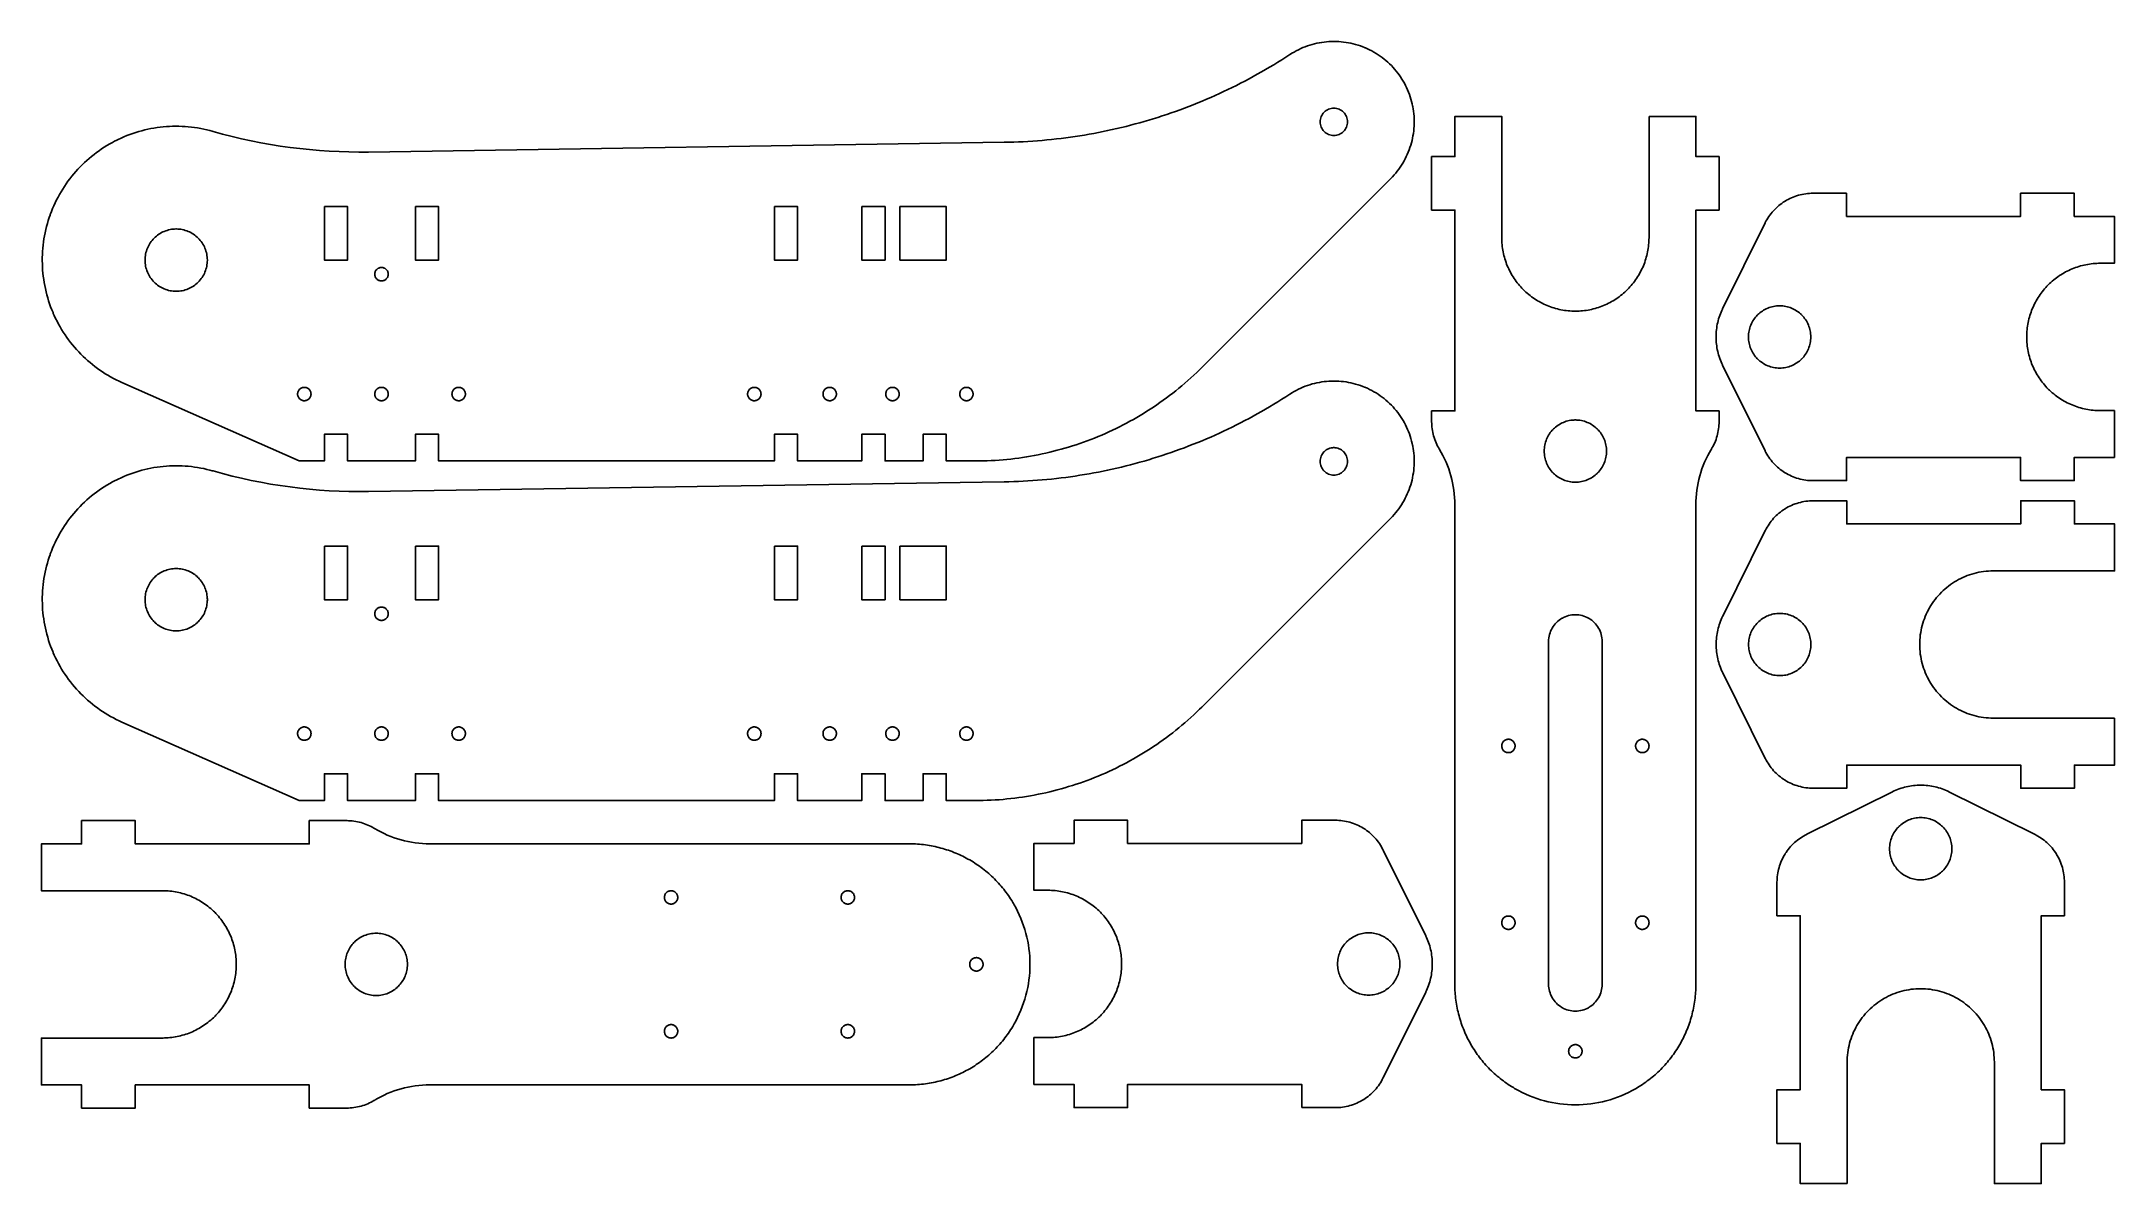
# Model space of a CAD drawing. Extents: x 0 to 983, y 0 to 542.
import ezdxf

# ---------------------------------------------------------------- set-up
doc = ezdxf.new("R2010")
doc.units = 0
doc.layers.get('0').update_dxf_attribs({"linetype": 'CONTINUOUS'})

msp = doc.modelspace()

# ---------------------------------------------------------------- linework, layer by layer
at = {"color": 0}
for points in [[(550.544, 387.272), (550.21, 386.938), (549.197, 385.942), (547.835, 384.629), (546.458, 383.336), (545.068, 382.061), (543.662, 380.804), (542.244, 379.567), (540.811, 378.349), (539.365, 377.149), (537.906, 375.968), (536.433, 374.806), (534.949, 373.662), (533.45, 372.54), (531.939, 371.436), (530.415, 370.351), (528.881, 369.286), (527.332, 368.24), (525.774, 367.214), (524.203, 366.208), (522.619, 365.221), (521.026, 364.254), (519.422, 363.308), (517.807, 362.382), (516.181, 361.475), (514.544, 360.589), (512.899, 359.722), (511.242, 358.878), (509.575, 358.053), (507.899, 357.247), (506.214, 356.464), (504.518, 355.7), (502.814, 354.957), (501.101, 354.236), (499.381, 353.535), (497.65, 352.856), (495.912, 352.197), (494.167, 351.56), (492.412, 350.943), (490.65, 350.349), (488.881, 349.775), (487.104, 349.222), (485.321, 348.692), (483.529, 348.183), (481.732, 347.696), (479.928, 347.232), (478.118, 346.787), (476.301, 346.367), (474.479, 345.968), (472.651, 345.59), (470.818, 345.236), (468.979, 344.903), (467.135, 344.593), (465.286, 344.306), (463.432, 344.04), (461.574, 343.797), (459.711, 343.578), (457.843, 343.381), (455.972, 343.207), (454.099, 343.056), (452.219, 342.928), (450.338, 342.822), (448.453, 342.74), (446.565, 342.682), (444.674, 342.647), (443.254, 342.635), (442.781, 342.635), (429.097, 342.635), (429.097, 355.335), (418.097, 355.335), (418.097, 342.635), (400.019, 342.635), (400.019, 355.335), (389.019, 355.335), (389.019, 342.635), (358.564, 342.635), (358.564, 355.335), (347.564, 355.335), (347.564, 342.635), (188.329, 342.635), (188.329, 355.335), (177.329, 355.335), (177.329, 342.635), (145.169, 342.635), (145.169, 355.335), (134.169, 355.335), (134.169, 342.635), (122.133, 342.635), (38.1731, 379.826), (37.8287, 379.979), (36.8035, 380.453), (35.4519, 381.11), (34.119, 381.797), (32.8051, 382.514), (31.5107, 383.261), (30.236, 384.037), (28.9817, 384.842), (27.7481, 385.675), (26.5354, 386.535), (25.3446, 387.422), (24.1756, 388.338), (23.0292, 389.279), (21.9056, 390.246), (20.8053, 391.239), (19.7286, 392.257), (18.6764, 393.3), (17.6485, 394.367), (16.6457, 395.457), (15.6685, 396.571), (14.7171, 397.708), (13.792, 398.868), (12.8937, 400.049), (12.0226, 401.253), (11.179, 402.476), (10.3636, 403.722), (9.5767, 404.987), (8.8186, 406.274), (8.09, 407.578), (7.3911, 408.901), (6.7224, 410.244), (6.0844, 411.604), (5.6251, 412.636), (5.4775, 412.983), (5.3299, 413.329), (4.9033, 414.375), (4.3635, 415.778), (3.858, 417.189), (3.3868, 418.61), (2.9499, 420.039), (2.5473, 421.476), (2.1791, 422.921), (1.8454, 424.371), (1.546, 425.828), (1.281, 427.289), (1.0505, 428.756), (0.8544, 430.225), (0.6928, 431.7), (0.5657, 433.176), (0.473, 434.654), (0.4149, 436.135), (0.3914, 437.617), (0.4024, 439.097), (0.4479, 440.579), (0.5281, 442.06), (0.6429, 443.539), (0.7922, 445.015), (0.9762, 446.489), (1.1949, 447.96), (1.4482, 449.426), (1.7363, 450.889), (2.059, 452.346), (2.4164, 453.797), (2.8087, 455.242), (3.2356, 456.679), (3.6974, 458.108), (4.0655, 459.176), (4.1939, 459.531), (4.3222, 459.885), (4.724, 460.94), (5.286, 462.333), (5.8797, 463.711), (6.5046, 465.071), (7.1602, 466.414), (7.8463, 467.74), (8.5623, 469.047), (9.3078, 470.335), (10.0826, 471.604), (10.8861, 472.853), (11.7179, 474.083), (12.5776, 475.292), (13.465, 476.479), (14.3793, 477.646), (15.3204, 478.79), (16.2879, 479.911), (17.2813, 481.011), (18.3001, 482.086), (19.344, 483.139), (20.4126, 484.167), (21.5054, 485.169), (22.6222, 486.147), (23.7624, 487.099), (24.9256, 488.025), (26.1115, 488.925), (27.3197, 489.797), (28.5496, 490.642), (29.801, 491.46), (31.0733, 492.247), (32.3664, 493.007), (33.6796, 493.738), (34.6772, 494.268), (35.0125, 494.439), (35.3478, 494.61), (36.3617, 495.108), (37.7235, 495.743), (39.0971, 496.344), (40.4821, 496.914), (41.8776, 497.447), (43.2833, 497.949), (44.6985, 498.415), (46.1225, 498.849), (47.5547, 499.249), (48.9946, 499.614), (50.4415, 499.944), (51.8947, 500.242), (53.3537, 500.506), (54.8179, 500.733), (56.2868, 500.928), (57.7594, 501.089), (59.2356, 501.214), (60.7143, 501.306), (62.1953, 501.363), (63.6776, 501.385), (65.161, 501.372), (66.6446, 501.326), (68.1278, 501.244), (69.61, 501.128), (71.0908, 500.976), (72.5693, 500.79), (74.045, 500.568), (75.5174, 500.313), (76.9857, 500.021), (78.4494, 499.694), (79.9079, 499.332), (80.9986, 499.039), (81.3606, 498.935), (82.4839, 498.614), (85.8656, 497.69), (90.39, 496.531), (94.9328, 495.453), (99.4925, 494.461), (104.068, 493.553), (108.659, 492.728), (113.263, 491.989), (117.879, 491.333), (122.507, 490.764), (127.145, 490.279), (131.792, 489.879), (136.446, 489.565), (141.107, 489.336), (145.774, 489.193), (150.444, 489.135), (153.95, 489.146), (155.118, 489.164), (456.557, 493.767), (457.122, 493.776), (458.815, 493.811), (461.069, 493.876), (463.324, 493.961), (465.574, 494.065), (467.822, 494.189), (470.069, 494.333), (472.313, 494.497), (474.554, 494.681), (476.793, 494.885), (479.028, 495.108), (481.261, 495.35), (483.49, 495.613), (485.717, 495.894), (487.939, 496.197), (490.158, 496.518), (492.374, 496.858), (494.586, 497.218), (496.793, 497.597), (498.997, 497.996), (501.197, 498.414), (503.393, 498.851), (505.583, 499.308), (507.771, 499.783), (509.953, 500.279), (512.129, 500.793), (514.301, 501.326), (516.469, 501.878), (518.631, 502.449), (520.787, 503.039), (522.939, 503.649), (525.085, 504.276), (527.225, 504.924), (529.36, 505.589), (531.488, 506.274), (533.611, 506.976), (535.726, 507.699), (537.838, 508.439), (539.94, 509.197), (542.037, 509.975), (544.129, 510.771), (546.213, 511.586), (548.289, 512.419), (550.358, 513.271), (552.422, 514.14), (554.476, 515.029), (556.525, 515.936), (558.565, 516.861), (560.599, 517.804), (562.624, 518.765), (564.64, 519.744), (566.649, 520.742), (568.65, 521.758), (570.643, 522.792), (572.626, 523.843), (574.603, 524.912), (576.569, 526.001), (578.528, 527.107), (580.476, 528.229), (582.417, 529.371), (584.349, 530.529), (586.271, 531.707), (588.182, 532.901), (590.086, 534.113), (591.507, 535.033), (591.979, 535.343), (592.226, 535.506), (592.981, 535.978), (593.999, 536.579), (595.032, 537.147), (596.078, 537.682), (597.137, 538.182), (598.208, 538.649), (599.29, 539.081), (600.385, 539.479), (601.488, 539.843), (602.599, 540.172), (603.718, 540.468), (604.846, 540.728), (605.979, 540.954), (607.118, 541.146), (608.262, 541.303), (609.41, 541.425), (610.561, 541.512), (611.715, 541.565), (612.869, 541.583), (614.025, 541.567), (615.181, 541.514), (616.336, 541.426), (617.489, 541.303), (618.639, 541.144), (619.786, 540.951), (620.929, 540.722), (622.068, 540.458), (623.2, 540.158), (624.325, 539.822), (625.443, 539.45), (626.554, 539.043), (627.382, 538.714), (627.654, 538.599), (627.928, 538.485), (628.742, 538.122), (629.808, 537.613), (630.856, 537.074), (631.883, 536.503), (632.889, 535.903), (633.874, 535.274), (634.836, 534.617), (635.776, 533.932), (636.694, 533.219), (637.588, 532.481), (638.458, 531.715), (639.303, 530.926), (640.124, 530.111), (640.918, 529.274), (641.686, 528.411), (642.429, 527.528), (643.143, 526.621), (643.831, 525.693), (644.49, 524.744), (645.121, 523.775), (645.722, 522.787), (646.293, 521.781), (646.835, 520.754), (647.346, 519.711), (647.825, 518.651), (648.272, 517.575), (648.688, 516.483), (649.071, 515.376), (649.419, 514.254), (649.735, 513.119), (650.017, 511.971), (650.206, 511.1), (650.262, 510.81), (650.319, 510.518), (650.472, 509.642), (650.646, 508.472), (650.782, 507.301), (650.882, 506.131), (650.946, 504.961), (650.974, 503.793), (650.965, 502.628), (650.921, 501.465), (650.842, 500.306), (650.728, 499.151), (650.578, 498.004), (650.394, 496.861), (650.176, 495.726), (649.924, 494.599), (649.637, 493.481), (649.317, 492.371), (648.964, 491.272), (648.578, 490.185), (648.158, 489.108), (647.706, 488.044), (647.221, 486.994), (646.704, 485.957), (646.156, 484.936), (645.575, 483.931), (644.963, 482.942), (644.318, 481.969), (643.644, 481.015), (642.939, 480.079), (642.203, 479.164), (641.438, 478.269), (640.64, 477.394), (640.024, 476.753), (639.814, 476.543), (550.544, 387.272)], [(612.874, 496.981), (612.713, 496.981), (612.231, 497.012), (611.599, 497.107), (610.982, 497.262), (610.385, 497.476), (609.811, 497.747), (609.267, 498.074), (608.753, 498.453), (608.389, 498.772), (608.276, 498.885), (608.162, 498.999), (607.844, 499.363), (607.464, 499.876), (607.137, 500.421), (606.867, 500.994), (606.653, 501.592), (606.497, 502.208), (606.403, 502.84), (606.371, 503.322), (606.371, 503.483), (606.371, 503.644), (606.403, 504.126), (606.497, 504.758), (606.653, 505.375), (606.867, 505.972), (607.137, 506.546), (607.464, 507.09), (607.844, 507.604), (608.162, 507.968), (608.276, 508.081), (608.389, 508.194), (608.753, 508.512), (609.267, 508.893), (609.811, 509.219), (610.385, 509.49), (610.982, 509.704), (611.599, 509.86), (612.231, 509.954), (612.713, 509.986), (612.874, 509.986), (613.035, 509.986), (613.517, 509.954), (614.149, 509.86), (614.765, 509.704), (615.363, 509.49), (615.936, 509.219), (616.481, 508.893), (616.994, 508.512), (617.358, 508.194), (617.471, 508.081), (617.585, 507.968), (617.903, 507.604), (618.283, 507.09), (618.61, 506.546), (618.881, 505.972), (619.094, 505.375), (619.25, 504.758), (619.344, 504.126), (619.376, 503.644), (619.376, 503.483), (619.376, 503.322), (619.344, 502.84), (619.25, 502.208), (619.094, 501.592), (618.881, 500.994), (618.61, 500.421), (618.283, 499.876), (617.903, 499.363), (617.585, 498.999), (617.471, 498.885), (617.358, 498.772), (616.994, 498.453), (616.481, 498.074), (615.936, 497.747), (615.363, 497.476), (614.765, 497.262), (614.149, 497.107), (613.517, 497.012), (613.035, 496.981), (612.874, 496.981)], [(762.31, 506.074), (784.535, 506.074), (784.535, 487.024), (795.535, 487.024), (795.535, 461.624), (784.535, 461.624), (784.535, 366.372), (795.535, 366.372), (795.535, 361.361), (795.535, 361.144), (795.521, 360.493), (795.476, 359.629), (795.403, 358.767), (795.3, 357.91), (795.168, 357.057), (795.007, 356.211), (794.818, 355.371), (794.601, 354.537), (794.356, 353.713), (794.083, 352.896), (793.782, 352.088), (793.453, 351.29), (793.097, 350.504), (792.715, 349.729), (792.306, 348.965), (791.981, 348.401), (791.868, 348.215), (791.644, 347.844), (790.996, 346.715), (790.176, 345.189), (789.41, 343.638), (788.699, 342.064), (788.042, 340.469), (787.44, 338.854), (786.893, 337.221), (786.403, 335.571), (785.968, 333.904), (785.59, 332.224), (785.269, 330.531), (785.007, 328.826), (784.801, 327.111), (784.653, 325.389), (784.565, 323.658), (784.535, 322.357), (784.535, 321.922), (784.535, 94.4782), (784.535, 94.2393), (784.528, 93.5224), (784.503, 92.5688), (784.464, 91.6179), (784.408, 90.6699), (784.338, 89.7246), (784.251, 88.7825), (784.15, 87.8436), (784.032, 86.9082), (783.9, 85.9763), (783.753, 85.0481), (783.59, 84.1238), (783.414, 83.2036), (783.221, 82.2876), (783.014, 81.3761), (782.793, 80.469), (782.557, 79.5667), (782.307, 78.6693), (782.042, 77.7768), (781.762, 76.8896), (781.469, 76.0078), (781.161, 75.1315), (780.84, 74.2608), (780.506, 73.3961), (780.156, 72.5374), (779.793, 71.6847), (779.417, 70.8385), (779.028, 69.9988), (778.624, 69.1657), (778.207, 68.3393), (777.778, 67.5201), (777.335, 66.7079), (776.878, 65.9032), (776.41, 65.1058), (775.928, 64.3161), (775.433, 63.5342), (774.926, 62.7603), (774.406, 61.9946), (773.874, 61.2371), (773.329, 60.4879), (772.772, 59.7475), (772.203, 59.0158), (771.621, 58.2932), (771.028, 57.5796), (770.422, 56.8753), (769.806, 56.1803), (769.176, 55.495), (768.536, 54.8194), (767.885, 54.1538), (767.221, 53.4982), (766.546, 52.8529), (765.86, 52.2179), (765.164, 51.5936), (764.456, 50.9799), (763.736, 50.3772), (763.006, 49.7856), (762.265, 49.2051), (761.512, 48.636), (760.751, 48.0785), (759.978, 47.5326), (759.194, 46.9986), (758.401, 46.4767), (757.597, 45.9671), (756.783, 45.4696), (756.167, 45.1043), (755.96, 44.9847), (755.547, 44.7461), (754.29, 44.0576), (752.599, 43.1903), (750.886, 42.3826), (749.153, 41.635), (747.403, 40.9471), (745.635, 40.319), (743.853, 39.7507), (742.057, 39.2424), (740.25, 38.7936), (738.431, 38.4049), (736.604, 38.0758), (734.769, 37.8067), (732.928, 37.5974), (731.083, 37.4478), (729.235, 37.3581), (727.385, 37.3282), (725.535, 37.3581), (723.688, 37.4478), (721.842, 37.5974), (720.001, 37.8067), (718.167, 38.0758), (716.339, 38.4049), (714.521, 38.7936), (712.713, 39.2424), (710.917, 39.7507), (709.135, 40.319), (707.368, 40.9471), (705.617, 41.635), (703.885, 42.3826), (702.171, 43.1903), (700.479, 44.0576), (699.224, 44.7461), (698.81, 44.9847), (698.603, 45.1043), (697.986, 45.4696), (697.172, 45.9671), (696.368, 46.4767), (695.575, 46.9986), (694.792, 47.5326), (694.019, 48.0785), (693.257, 48.636), (692.506, 49.2051), (691.764, 49.7856), (691.035, 50.3772), (690.315, 50.9799), (689.607, 51.5936), (688.91, 52.2179), (688.224, 52.8529), (687.549, 53.4982), (686.885, 54.1538), (686.233, 54.8194), (685.593, 55.495), (684.964, 56.1803), (684.347, 56.8753), (683.742, 57.5796), (683.149, 58.2932), (682.567, 59.0158), (681.999, 59.7475), (681.442, 60.4879), (680.896, 61.2371), (680.364, 61.9946), (679.844, 62.7603), (679.338, 63.5342), (678.842, 64.3161), (678.361, 65.1058), (677.892, 65.9032), (677.436, 66.7079), (676.993, 67.5201), (676.563, 68.3393), (676.146, 69.1657), (675.743, 69.9988), (675.353, 70.8385), (674.976, 71.6847), (674.614, 72.5374), (674.265, 73.3961), (673.929, 74.2608), (673.608, 75.1315), (673.301, 76.0078), (673.007, 76.8896), (672.729, 77.7768), (672.464, 78.6693), (672.213, 79.5667), (671.978, 80.469), (671.756, 81.3761), (671.549, 82.2876), (671.357, 83.2036), (671.179, 84.1238), (671.017, 85.0481), (670.869, 85.9763), (670.738, 86.9082), (670.621, 87.8436), (670.518, 88.7825), (670.432, 89.7246), (670.361, 90.6699), (670.307, 91.6179), (670.267, 92.5688), (670.243, 93.5224), (670.235, 94.2393), (670.235, 94.4782), (670.235, 321.922), (670.235, 322.357), (670.206, 323.658), (670.117, 325.389), (669.969, 327.111), (669.764, 328.826), (669.5, 330.531), (669.179, 332.224), (668.801, 333.904), (668.367, 335.571), (667.876, 337.221), (667.331, 338.854), (666.728, 340.469), (666.071, 342.064), (665.36, 343.638), (664.594, 345.189), (663.775, 346.715), (663.126, 347.844), (662.901, 348.215), (662.789, 348.401), (662.465, 348.965), (662.056, 349.729), (661.672, 350.504), (661.317, 351.29), (660.989, 352.088), (660.688, 352.896), (660.414, 353.713), (660.168, 354.537), (659.951, 355.371), (659.762, 356.211), (659.603, 357.057), (659.471, 357.91), (659.368, 358.767), (659.294, 359.629), (659.25, 360.493), (659.235, 361.144), (659.235, 361.361), (659.235, 366.372), (670.235, 366.372), (670.235, 461.624), (659.235, 461.624), (659.235, 487.024), (670.235, 487.024), (670.235, 506.074), (692.46, 506.074), (692.46, 448.61), (692.46, 448.392), (692.471, 447.742), (692.503, 446.878), (692.557, 446.015), (692.631, 445.157), (692.726, 444.303), (692.843, 443.451), (692.981, 442.606), (693.137, 441.764), (693.315, 440.928), (693.514, 440.096), (693.732, 439.271), (693.969, 438.451), (694.228, 437.639), (694.506, 436.833), (694.803, 436.035), (695.118, 435.244), (695.454, 434.461), (695.808, 433.686), (696.182, 432.921), (696.575, 432.164), (696.985, 431.415), (697.415, 430.678), (697.863, 429.95), (698.328, 429.233), (698.811, 428.526), (699.314, 427.831), (699.832, 427.147), (700.369, 426.475), (700.924, 425.815), (701.496, 425.168), (702.083, 424.535), (702.536, 424.067), (702.689, 423.914), (702.843, 423.76), (703.31, 423.308), (703.944, 422.719), (704.592, 422.147), (705.251, 421.593), (705.924, 421.057), (706.607, 420.537), (707.303, 420.036), (708.008, 419.551), (708.726, 419.086), (709.454, 418.639), (710.192, 418.21), (710.939, 417.799), (711.696, 417.406), (712.463, 417.033), (713.238, 416.678), (714.019, 416.343), (714.811, 416.026), (715.61, 415.729), (716.415, 415.451), (717.228, 415.193), (718.047, 414.956), (718.872, 414.737), (719.703, 414.539), (720.54, 414.361), (721.382, 414.204), (722.228, 414.067), (723.079, 413.95), (723.933, 413.856), (724.792, 413.781), (725.653, 413.726), (726.518, 413.694), (727.168, 413.685), (727.385, 413.685), (727.601, 413.685), (728.253, 413.694), (729.117, 413.726), (729.979, 413.781), (730.838, 413.856), (731.692, 413.95), (732.543, 414.067), (733.389, 414.204), (734.231, 414.361), (735.067, 414.539), (735.899, 414.737), (736.724, 414.956), (737.543, 415.193), (738.356, 415.451), (739.161, 415.729), (739.96, 416.026), (740.75, 416.343), (741.533, 416.678), (742.308, 417.033), (743.074, 417.407), (743.831, 417.799), (744.579, 418.21), (745.317, 418.639), (746.044, 419.086), (746.761, 419.551), (747.468, 420.036), (748.164, 420.537), (748.847, 421.057), (749.519, 421.593), (750.179, 422.147), (750.826, 422.719), (751.46, 423.308), (751.928, 423.76), (752.081, 423.914), (752.235, 424.067), (752.686, 424.535), (753.275, 425.168), (753.847, 425.815), (754.401, 426.475), (754.938, 427.147), (755.457, 427.831), (755.958, 428.526), (756.443, 429.233), (756.908, 429.95), (757.356, 430.678), (757.785, 431.415), (758.196, 432.164), (758.588, 432.921), (758.961, 433.686), (759.317, 434.461), (759.651, 435.244), (759.968, 436.035), (760.265, 436.833), (760.543, 437.639), (760.8, 438.451), (761.039, 439.271), (761.257, 440.096), (761.456, 440.928), (761.633, 441.764), (761.79, 442.606), (761.928, 443.451), (762.044, 444.303), (762.139, 445.157), (762.214, 446.015), (762.267, 446.878), (762.3, 447.742), (762.31, 448.392), (762.31, 448.61), (762.31, 506.074)], [(134.169, 463.285), (145.169, 463.285), (145.169, 437.885), (134.169, 437.885), (134.169, 463.285)], [(177.329, 463.285), (188.329, 463.285), (188.329, 437.885), (177.329, 437.885), (177.329, 463.285)], [(347.564, 463.285), (358.564, 463.285), (358.564, 437.885), (347.564, 437.885), (347.564, 463.285)], [(389.019, 463.285), (400.019, 463.285), (400.019, 437.885), (389.019, 437.885), (389.019, 463.285)], [(407.097, 463.285), (429.097, 463.285), (429.097, 437.885), (407.097, 437.885), (407.097, 463.285)], [(856.004, 469.618), (856.004, 458.618), (938.554, 458.618), (938.554, 469.618), (963.954, 469.618), (963.954, 458.618), (983.004, 458.618), (983.004, 436.393), (976.34, 436.393), (976.124, 436.393), (975.474, 436.382), (974.608, 436.35), (973.747, 436.297), (972.889, 436.222), (972.033, 436.126), (971.183, 436.011), (970.337, 435.874), (969.496, 435.715), (968.658, 435.537), (967.828, 435.34), (967.003, 435.122), (966.183, 434.883), (965.371, 434.625), (964.565, 434.349), (963.767, 434.051), (962.975, 433.735), (962.193, 433.399), (961.418, 433.044), (960.651, 432.671), (959.894, 432.279), (959.147, 431.868), (958.41, 431.439), (957.682, 430.992), (956.964, 430.525), (956.258, 430.042), (955.563, 429.54), (954.879, 429.021), (954.207, 428.483), (953.547, 427.929), (952.9, 427.358), (952.265, 426.769), (951.799, 426.317), (951.644, 426.164), (951.492, 426.011), (951.039, 425.543), (950.451, 424.908), (949.879, 424.261), (949.325, 423.603), (948.788, 422.931), (948.268, 422.246), (947.767, 421.551), (947.283, 420.844), (946.818, 420.128), (946.369, 419.4), (945.94, 418.661), (945.531, 417.914), (945.137, 417.157), (944.764, 416.39), (944.41, 415.617), (944.074, 414.833), (943.758, 414.043), (943.461, 413.244), (943.183, 412.438), (942.925, 411.625), (942.688, 410.807), (942.469, 409.981), (942.271, 409.15), (942.093, 408.314), (941.935, 407.472), (941.799, 406.625), (941.682, 405.775), (941.586, 404.919), (941.512, 404.061), (941.458, 403.2), (941.426, 402.335), (941.415, 401.685), (941.415, 401.468), (941.415, 401.251), (941.426, 400.601), (941.458, 399.736), (941.512, 398.875), (941.586, 398.017), (941.682, 397.161), (941.799, 396.311), (941.936, 395.464), (942.093, 394.622), (942.271, 393.786), (942.469, 392.956), (942.688, 392.129), (942.925, 391.311), (943.183, 390.499), (943.461, 389.692), (943.758, 388.894), (944.074, 388.103), (944.41, 387.319), (944.764, 386.546), (945.137, 385.779), (945.531, 385.022), (945.942, 384.275), (946.371, 383.536), (946.818, 382.808), (947.283, 382.092), (947.767, 381.385), (948.269, 380.69), (948.789, 380.006), (949.325, 379.335), (949.879, 378.675), (950.451, 378.028), (951.039, 377.393), (951.492, 376.925), (951.644, 376.772), (951.799, 376.619), (952.265, 376.167), (952.9, 375.578), (953.547, 375.007), (954.207, 374.453), (954.879, 373.915), (955.563, 373.396), (956.258, 372.894), (956.964, 372.411), (957.682, 371.946), (958.41, 371.497), (959.147, 371.068), (959.894, 370.657), (960.651, 370.265), (961.418, 369.892), (962.193, 369.537), (962.975, 369.201), (963.767, 368.885), (964.565, 368.589), (965.371, 368.311), (966.183, 368.053), (967.003, 367.815), (967.828, 367.596), (968.658, 367.399), (969.496, 367.221), (970.337, 367.063), (971.183, 366.926), (972.035, 366.81), (972.889, 366.714), (973.747, 366.639), (974.608, 366.586), (975.474, 366.554), (976.124, 366.543), (976.34, 366.543), (983.004, 366.543), (983.004, 344.318), (963.954, 344.318), (963.954, 333.318), (938.554, 333.318), (938.554, 344.318), (856.004, 344.318), (856.004, 333.318), (840.133, 333.318), (839.911, 333.318), (839.247, 333.333), (838.364, 333.381), (837.485, 333.457), (836.61, 333.564), (835.74, 333.701), (834.876, 333.868), (834.019, 334.065), (833.171, 334.29), (832.331, 334.546), (831.499, 334.831), (830.676, 335.144), (829.865, 335.486), (829.065, 335.856), (828.278, 336.254), (827.503, 336.681), (826.931, 337.018), (826.743, 337.135), (826.554, 337.251), (825.997, 337.615), (825.272, 338.119), (824.565, 338.649), (823.878, 339.2), (823.211, 339.775), (822.567, 340.372), (821.942, 340.992), (821.339, 341.631), (820.76, 342.292), (820.203, 342.971), (819.669, 343.671), (819.161, 344.389), (818.676, 345.125), (818.217, 345.879), (817.783, 346.65), (817.474, 347.237), (817.376, 347.436), (797.231, 388.071), (797.132, 388.268), (796.85, 388.867), (796.494, 389.671), (796.164, 390.482), (795.857, 391.3), (795.575, 392.124), (795.318, 392.956), (795.085, 393.79), (794.876, 394.632), (794.693, 395.476), (794.533, 396.326), (794.399, 397.178), (794.287, 398.033), (794.203, 398.89), (794.14, 399.749), (794.104, 400.608), (794.092, 401.468), (794.104, 402.329), (794.14, 403.189), (794.203, 404.047), (794.287, 404.904), (794.399, 405.758), (794.533, 406.611), (794.693, 407.46), (794.876, 408.306), (795.085, 409.146), (795.318, 409.982), (795.575, 410.813), (795.857, 411.638), (796.164, 412.456), (796.494, 413.267), (796.85, 414.071), (797.132, 414.668), (797.231, 414.865), (817.376, 455.5), (817.474, 455.699), (817.783, 456.287), (818.217, 457.058), (818.676, 457.811), (819.161, 458.547), (819.669, 459.265), (820.203, 459.965), (820.76, 460.646), (821.339, 461.306), (821.942, 461.946), (822.567, 462.564), (823.211, 463.161), (823.878, 463.736), (824.565, 464.289), (825.272, 464.818), (825.997, 465.322), (826.554, 465.686), (826.743, 465.803), (826.931, 465.919), (827.503, 466.256), (828.278, 466.682), (829.065, 467.081), (829.865, 467.451), (830.676, 467.793), (831.499, 468.106), (832.331, 468.39), (833.171, 468.646), (834.019, 468.872), (834.876, 469.068), (835.74, 469.236), (836.61, 469.374), (837.485, 469.481), (838.364, 469.557), (839.247, 469.603), (839.911, 469.618), (840.133, 469.618), (856.004, 469.618)], [(63.891, 423.115), (63.7078, 423.115), (63.1585, 423.133), (62.4311, 423.188), (61.7099, 423.276), (60.996, 423.401), (60.2907, 423.561), (59.5953, 423.754), (58.9108, 423.981), (58.2386, 424.239), (57.5799, 424.532), (56.9358, 424.856), (56.3075, 425.211), (55.6964, 425.597), (55.1036, 426.014), (54.5303, 426.46), (53.9776, 426.936), (53.5764, 427.311), (53.4469, 427.442), (53.3174, 427.571), (52.9418, 427.972), (52.4657, 428.525), (52.019, 429.099), (51.6024, 429.69), (51.2161, 430.301), (50.8608, 430.931), (50.5369, 431.574), (50.2451, 432.233), (49.9857, 432.906), (49.7592, 433.59), (49.5663, 434.285), (49.4072, 434.99), (49.2826, 435.704), (49.1931, 436.425), (49.1389, 437.153), (49.1208, 437.703), (49.1208, 437.885), (49.1208, 438.068), (49.1389, 438.618), (49.1931, 439.344), (49.2826, 440.067), (49.4072, 440.781), (49.5663, 441.486), (49.7592, 442.181), (49.9857, 442.865), (50.2451, 443.537), (50.5369, 444.196), (50.8608, 444.84), (51.2161, 445.468), (51.6024, 446.079), (52.019, 446.672), (52.4657, 447.246), (52.9418, 447.799), (53.3174, 448.2), (53.4469, 448.329), (53.5764, 448.458), (53.9776, 448.835), (54.5303, 449.311), (55.1036, 449.757), (55.6964, 450.174), (56.3075, 450.56), (56.9358, 450.915), (57.5799, 451.239), (58.2386, 451.531), (58.9108, 451.79), (59.5953, 452.017), (60.2907, 452.21), (60.996, 452.369), (61.7099, 452.493), (62.4311, 452.583), (63.1585, 452.638), (63.7078, 452.656), (63.891, 452.656), (64.074, 452.656), (64.6233, 452.638), (65.3507, 452.583), (66.0719, 452.493), (66.7858, 452.369), (67.4911, 452.21), (68.1865, 452.017), (68.871, 451.79), (69.5432, 451.531), (70.2019, 451.239), (70.846, 450.915), (71.4742, 450.56), (72.0853, 450.174), (72.6782, 449.757), (73.2515, 449.311), (73.8042, 448.835), (74.2054, 448.458), (74.335, 448.329), (74.4644, 448.2), (74.84, 447.799), (75.3161, 447.246), (75.7628, 446.672), (76.1794, 446.079), (76.5657, 445.468), (76.921, 444.84), (77.2449, 444.196), (77.5367, 443.537), (77.7961, 442.865), (78.0226, 442.181), (78.2156, 441.486), (78.3746, 440.781), (78.4992, 440.067), (78.5888, 439.344), (78.6429, 438.618), (78.6611, 438.068), (78.6611, 437.885), (78.6611, 437.703), (78.6429, 437.153), (78.5888, 436.425), (78.4992, 435.704), (78.3746, 434.99), (78.2156, 434.285), (78.0226, 433.59), (77.7961, 432.906), (77.5367, 432.233), (77.2449, 431.574), (76.921, 430.931), (76.5657, 430.301), (76.1794, 429.69), (75.7628, 429.099), (75.3161, 428.525), (74.84, 427.972), (74.4644, 427.571), (74.335, 427.442), (74.2054, 427.311), (73.8042, 426.936), (73.2515, 426.46), (72.6782, 426.014), (72.0853, 425.597), (71.4742, 425.211), (70.846, 424.856), (70.2019, 424.532), (69.5432, 424.239), (68.871, 423.981), (68.1865, 423.754), (67.4911, 423.561), (66.7858, 423.401), (66.0719, 423.276), (65.3507, 423.188), (64.6233, 423.133), (64.074, 423.115), (63.891, 423.115)], [(161.249, 428.046), (161.168, 428.046), (160.925, 428.063), (160.61, 428.111), (160.304, 428.189), (160.013, 428.296), (159.736, 428.429), (159.474, 428.589), (159.229, 428.772), (159.004, 428.976), (158.799, 429.201), (158.617, 429.446), (158.457, 429.708), (158.324, 429.986), (158.217, 430.278), (158.139, 430.582), (158.09, 430.897), (158.074, 431.14), (158.074, 431.221), (158.074, 431.303), (158.09, 431.546), (158.139, 431.861), (158.217, 432.165), (158.324, 432.457), (158.457, 432.735), (158.617, 432.997), (158.799, 433.242), (159.004, 433.467), (159.229, 433.671), (159.474, 433.854), (159.736, 434.014), (160.013, 434.147), (160.304, 434.254), (160.61, 434.332), (160.925, 434.381), (161.168, 434.396), (161.249, 434.396), (161.331, 434.396), (161.574, 434.381), (161.889, 434.332), (162.193, 434.254), (162.485, 434.147), (162.763, 434.014), (163.024, 433.854), (163.268, 433.671), (163.494, 433.467), (163.699, 433.242), (163.882, 432.997), (164.04, 432.735), (164.175, 432.457), (164.281, 432.165), (164.36, 431.861), (164.407, 431.546), (164.424, 431.303), (164.424, 431.221), (164.424, 431.14), (164.407, 430.897), (164.36, 430.582), (164.281, 430.278), (164.175, 429.986), (164.04, 429.708), (163.882, 429.446), (163.699, 429.201), (163.494, 428.976), (163.268, 428.772), (163.024, 428.589), (162.763, 428.429), (162.485, 428.296), (162.193, 428.189), (161.889, 428.111), (161.574, 428.063), (161.331, 428.046), (161.249, 428.046)], [(839.025, 401.468), (839.025, 401.285), (839.007, 400.736), (838.953, 400.008), (838.863, 399.287), (838.738, 398.574), (838.579, 397.868), (838.386, 397.172), (838.16, 396.489), (837.9, 395.817), (837.608, 395.157), (837.285, 394.514), (836.929, 393.885), (836.543, 393.274), (836.126, 392.681), (835.679, 392.108), (835.203, 391.556), (834.828, 391.154), (834.699, 391.025), (834.569, 390.894), (834.168, 390.519), (833.615, 390.043), (833.042, 389.596), (832.449, 389.179), (831.838, 388.793), (831.21, 388.439), (830.565, 388.114), (829.907, 387.822), (829.235, 387.563), (828.55, 387.336), (827.854, 387.143), (827.15, 386.985), (826.436, 386.86), (825.714, 386.771), (824.986, 386.717), (824.438, 386.699), (824.254, 386.699), (824.071, 386.699), (823.522, 386.717), (822.794, 386.771), (822.074, 386.86), (821.36, 386.985), (820.654, 387.143), (819.958, 387.336), (819.274, 387.563), (818.601, 387.822), (817.943, 388.114), (817.299, 388.439), (816.671, 388.793), (816.06, 389.179), (815.467, 389.596), (814.893, 390.043), (814.342, 390.519), (813.94, 390.894), (813.81, 391.025), (813.681, 391.154), (813.306, 391.556), (812.829, 392.108), (812.382, 392.681), (811.965, 393.274), (811.579, 393.885), (811.224, 394.514), (810.9, 395.157), (810.608, 395.817), (810.349, 396.489), (810.122, 397.172), (809.929, 397.868), (809.771, 398.574), (809.646, 399.287), (809.557, 400.008), (809.503, 400.736), (809.485, 401.285), (809.485, 401.468), (809.485, 401.651), (809.503, 402.201), (809.557, 402.928), (809.646, 403.65), (809.771, 404.364), (809.929, 405.068), (810.122, 405.764), (810.349, 406.449), (810.608, 407.121), (810.9, 407.779), (811.224, 408.424), (811.579, 409.051), (811.965, 409.662), (812.382, 410.256), (812.829, 410.829), (813.306, 411.382), (813.681, 411.783), (813.81, 411.912), (813.94, 412.042), (814.342, 412.418), (814.893, 412.893), (815.467, 413.34), (816.06, 413.757), (816.671, 414.143), (817.299, 414.499), (817.943, 414.822), (818.601, 415.114), (819.274, 415.374), (819.958, 415.6), (820.654, 415.793), (821.36, 415.951), (822.074, 416.076), (822.794, 416.167), (823.522, 416.221), (824.071, 416.239), (824.254, 416.239), (824.438, 416.239), (824.986, 416.221), (825.714, 416.167), (826.436, 416.076), (827.15, 415.951), (827.854, 415.793), (828.55, 415.6), (829.235, 415.374), (829.907, 415.114), (830.565, 414.822), (831.21, 414.499), (831.838, 414.143), (832.449, 413.757), (833.042, 413.34), (833.615, 412.893), (834.168, 412.418), (834.569, 412.042), (834.699, 411.912), (834.828, 411.783), (835.203, 411.382), (835.679, 410.829), (836.126, 410.256), (836.543, 409.662), (836.929, 409.051), (837.285, 408.424), (837.608, 407.779), (837.9, 407.121), (838.16, 406.449), (838.386, 405.764), (838.579, 405.068), (838.738, 404.364), (838.863, 403.65), (838.953, 402.928), (839.007, 402.201), (839.025, 401.651), (839.025, 401.468)], [(550.544, 226.251), (550.21, 225.917), (549.197, 224.921), (547.835, 223.61), (546.458, 222.315), (545.068, 221.04), (543.662, 219.785), (542.244, 218.547), (540.811, 217.328), (539.365, 216.128), (537.906, 214.947), (536.433, 213.786), (534.949, 212.643), (533.45, 211.519), (531.939, 210.415), (530.415, 209.331), (528.881, 208.265), (527.332, 207.219), (525.774, 206.194), (524.203, 205.188), (522.619, 204.201), (521.026, 203.235), (519.422, 202.288), (517.807, 201.361), (516.181, 200.456), (514.544, 199.568), (512.899, 198.703), (511.242, 197.857), (509.575, 197.032), (507.899, 196.228), (506.214, 195.443), (504.518, 194.681), (502.814, 193.938), (501.101, 193.215), (499.381, 192.515), (497.65, 191.835), (495.912, 191.176), (494.167, 190.539), (492.412, 189.922), (490.65, 189.328), (488.881, 188.754), (487.104, 188.203), (485.321, 187.672), (483.529, 187.164), (481.732, 186.676), (479.928, 186.211), (478.118, 185.768), (476.301, 185.347), (474.479, 184.947), (472.651, 184.571), (470.818, 184.215), (468.979, 183.883), (467.135, 183.572), (465.286, 183.285), (463.432, 183.019), (461.574, 182.778), (459.711, 182.558), (457.843, 182.361), (455.972, 182.186), (454.099, 182.036), (452.219, 181.907), (450.338, 181.803), (448.453, 181.721), (446.565, 181.663), (444.674, 181.626), (443.254, 181.615), (442.781, 181.615), (429.097, 181.615), (429.097, 194.315), (418.097, 194.315), (418.097, 181.615), (400.019, 181.615), (400.019, 194.315), (389.019, 194.315), (389.019, 181.615), (358.564, 181.615), (358.564, 194.315), (347.564, 194.315), (347.564, 181.615), (188.329, 181.615), (188.329, 194.315), (177.329, 194.315), (177.329, 181.615), (145.169, 181.615), (145.169, 194.315), (134.169, 194.315), (134.169, 181.615), (122.133, 181.615), (38.1731, 218.806), (37.8287, 218.958), (36.8035, 219.432), (35.4519, 220.089), (34.119, 220.776), (32.8051, 221.494), (31.5107, 222.24), (30.236, 223.017), (28.9817, 223.821), (27.7481, 224.654), (26.5354, 225.515), (25.3446, 226.403), (24.1756, 227.318), (23.0292, 228.258), (21.9056, 229.226), (20.8053, 230.218), (19.7286, 231.236), (18.6764, 232.279), (17.6485, 233.346), (16.6457, 234.438), (15.6685, 235.551), (14.7171, 236.688), (13.792, 237.847), (12.8937, 239.029), (12.0226, 240.232), (11.179, 241.457), (10.3636, 242.701), (9.5767, 243.968), (8.8186, 245.253), (8.09, 246.558), (7.3911, 247.882), (6.7224, 249.224), (6.0844, 250.585), (5.6251, 251.617), (5.4775, 251.963), (5.3299, 252.308), (4.9033, 253.356), (4.3635, 254.757), (3.858, 256.169), (3.3868, 257.59), (2.9499, 259.019), (2.5473, 260.456), (2.1791, 261.9), (1.8454, 263.351), (1.546, 264.807), (1.281, 266.269), (1.0505, 267.735), (0.8544, 269.206), (0.6928, 270.679), (0.5657, 272.156), (0.473, 273.635), (0.4149, 275.115), (0.3914, 276.596), (0.4024, 278.078), (0.4479, 279.558), (0.5281, 281.039), (0.6429, 282.518), (0.7922, 283.994), (0.9762, 285.469), (1.1949, 286.94), (1.4482, 288.407), (1.7363, 289.868), (2.059, 291.325), (2.4164, 292.776), (2.8087, 294.221), (3.2356, 295.658), (3.6974, 297.089), (4.0655, 298.157), (4.1939, 298.511), (4.3222, 298.864), (4.724, 299.921), (5.286, 301.314), (5.8797, 302.692), (6.5046, 304.051), (7.1602, 305.394), (7.8463, 306.719), (8.5623, 308.026), (9.3078, 309.315), (10.0826, 310.583), (10.8861, 311.833), (11.7179, 313.063), (12.5776, 314.271), (13.465, 315.46), (14.3793, 316.625), (15.3204, 317.769), (16.2879, 318.892), (17.2813, 319.99), (18.3001, 321.067), (19.344, 322.118), (20.4126, 323.146), (21.5054, 324.149), (22.6222, 325.126), (23.7624, 326.079), (24.9256, 327.006), (26.1115, 327.904), (27.3197, 328.776), (28.5496, 329.622), (29.801, 330.439), (31.0733, 331.228), (32.3664, 331.987), (33.6796, 332.718), (34.6772, 333.247), (35.0125, 333.418), (35.3478, 333.59), (36.3617, 334.088), (37.7235, 334.724), (39.0971, 335.325), (40.4821, 335.893), (41.8776, 336.428), (43.2833, 336.929), (44.6985, 337.396), (46.1225, 337.829), (47.5547, 338.228), (48.9946, 338.593), (50.4415, 338.925), (51.8947, 339.222), (53.3537, 339.485), (54.8179, 339.714), (56.2868, 339.908), (57.7594, 340.068), (59.2356, 340.194), (60.7143, 340.286), (62.1953, 340.343), (63.6776, 340.365), (65.161, 340.353), (66.6446, 340.306), (68.1278, 340.224), (69.61, 340.107), (71.0908, 339.956), (72.5693, 339.769), (74.045, 339.549), (75.5174, 339.292), (76.9857, 339), (78.4494, 338.674), (79.9079, 338.313), (80.9986, 338.018), (81.3606, 337.915), (82.4839, 337.593), (85.8656, 336.671), (90.39, 335.51), (94.9328, 334.433), (99.4925, 333.44), (104.068, 332.532), (108.659, 331.708), (113.263, 330.968), (117.879, 330.314), (122.507, 329.744), (127.145, 329.258), (131.792, 328.86), (136.446, 328.544), (141.107, 328.315), (145.774, 328.172), (150.444, 328.115), (153.95, 328.125), (155.118, 328.143), (456.557, 332.747), (457.122, 332.756), (458.815, 332.792), (461.069, 332.856), (463.324, 332.94), (465.574, 333.044), (467.822, 333.169), (470.069, 333.314), (472.313, 333.478), (474.554, 333.661), (476.793, 333.864), (479.028, 334.088), (481.261, 334.331), (483.49, 334.593), (485.717, 334.875), (487.939, 335.176), (490.158, 335.497), (492.374, 335.838), (494.586, 336.199), (496.793, 336.578), (498.997, 336.976), (501.197, 337.394), (503.393, 337.832), (505.583, 338.287), (507.771, 338.764), (509.953, 339.258), (512.129, 339.772), (514.301, 340.306), (516.469, 340.858), (518.631, 341.429), (520.787, 342.019), (522.939, 342.628), (525.085, 343.256), (527.225, 343.903), (529.36, 344.568), (531.488, 345.253), (533.611, 345.956), (535.726, 346.678), (537.838, 347.418), (539.94, 348.178), (542.037, 348.956), (544.129, 349.751), (546.213, 350.565), (548.289, 351.399), (550.358, 352.25), (552.422, 353.121), (554.476, 354.008), (556.525, 354.915), (558.565, 355.84), (560.599, 356.783), (562.624, 357.744), (564.64, 358.725), (566.649, 359.722), (568.65, 360.737), (570.643, 361.772), (572.626, 362.824), (574.603, 363.893), (576.569, 364.981), (578.528, 366.086), (580.476, 367.21), (582.417, 368.351), (584.349, 369.51), (586.271, 370.686), (588.182, 371.881), (590.086, 373.093), (591.507, 374.013), (591.979, 374.322), (592.226, 374.485), (592.981, 374.958), (593.999, 375.56), (595.032, 376.128), (596.078, 376.661), (597.137, 377.162), (598.208, 377.628), (599.29, 378.061), (600.385, 378.458), (601.488, 378.822), (602.599, 379.151), (603.718, 379.447), (604.846, 379.708), (605.979, 379.935), (607.118, 380.126), (608.262, 380.283), (609.41, 380.406), (610.561, 380.493), (611.715, 380.546), (612.869, 380.564), (614.025, 380.546), (615.181, 380.493), (616.336, 380.406), (617.489, 380.283), (618.639, 380.125), (619.786, 379.932), (620.929, 379.703), (622.068, 379.438), (623.2, 379.138), (624.325, 378.801), (625.443, 378.431), (626.554, 378.022), (627.382, 377.694), (627.654, 377.579), (627.928, 377.464), (628.742, 377.101), (629.808, 376.593), (630.856, 376.053), (631.883, 375.482), (632.889, 374.883), (633.874, 374.254), (634.836, 373.596), (635.776, 372.911), (636.694, 372.199), (637.588, 371.46), (638.458, 370.696), (639.303, 369.906), (640.124, 369.092), (640.918, 368.253), (641.686, 367.392), (642.429, 366.507), (643.143, 365.601), (643.831, 364.672), (644.49, 363.724), (645.121, 362.756), (645.722, 361.767), (646.293, 360.76), (646.835, 359.735), (647.346, 358.692), (647.825, 357.632), (648.272, 356.556), (648.688, 355.463), (649.071, 354.356), (649.419, 353.235), (649.735, 352.099), (650.017, 350.95), (650.206, 350.081), (650.262, 349.789), (650.319, 349.499), (650.472, 348.621), (650.646, 347.451), (650.782, 346.281), (650.882, 345.111), (650.946, 343.94), (650.974, 342.772), (650.965, 341.607), (650.921, 340.444), (650.842, 339.286), (650.728, 338.132), (650.578, 336.983), (650.394, 335.842), (650.176, 334.707), (649.924, 333.579), (649.637, 332.461), (649.317, 331.351), (648.964, 330.253), (648.578, 329.164), (648.158, 328.088), (647.706, 327.024), (647.221, 325.974), (646.704, 324.938), (646.156, 323.917), (645.575, 322.91), (644.963, 321.921), (644.318, 320.949), (643.644, 319.994), (642.939, 319.06), (642.203, 318.144), (641.438, 317.249), (640.64, 316.375), (640.024, 315.732), (639.814, 315.522), (550.544, 226.251)], [(124.644, 371.21), (124.563, 371.21), (124.319, 371.226), (124.004, 371.275), (123.7, 371.353), (123.408, 371.46), (123.131, 371.593), (122.869, 371.753), (122.624, 371.935), (122.399, 372.14), (122.194, 372.365), (122.011, 372.61), (121.852, 372.872), (121.718, 373.15), (121.612, 373.442), (121.533, 373.746), (121.485, 374.061), (121.469, 374.304), (121.469, 374.385), (121.469, 374.467), (121.485, 374.71), (121.533, 375.025), (121.612, 375.329), (121.718, 375.621), (121.852, 375.899), (122.011, 376.16), (122.194, 376.404), (122.399, 376.631), (122.624, 376.835), (122.869, 377.018), (123.131, 377.176), (123.408, 377.311), (123.7, 377.418), (124.004, 377.496), (124.319, 377.544), (124.563, 377.56), (124.644, 377.56), (124.725, 377.56), (124.969, 377.544), (125.284, 377.496), (125.588, 377.418), (125.88, 377.311), (126.157, 377.176), (126.419, 377.018), (126.664, 376.835), (126.889, 376.631), (127.094, 376.404), (127.277, 376.16), (127.436, 375.899), (127.569, 375.621), (127.676, 375.329), (127.754, 375.025), (127.803, 374.71), (127.819, 374.467), (127.819, 374.385), (127.819, 374.304), (127.803, 374.061), (127.754, 373.746), (127.676, 373.442), (127.569, 373.15), (127.436, 372.872), (127.277, 372.61), (127.094, 372.365), (126.889, 372.14), (126.664, 371.935), (126.419, 371.753), (126.157, 371.593), (125.88, 371.46), (125.588, 371.353), (125.284, 371.275), (124.969, 371.226), (124.725, 371.21), (124.644, 371.21)], [(161.249, 371.21), (161.168, 371.21), (160.925, 371.226), (160.61, 371.275), (160.304, 371.353), (160.013, 371.46), (159.736, 371.593), (159.474, 371.753), (159.229, 371.935), (159.004, 372.14), (158.799, 372.365), (158.617, 372.61), (158.457, 372.872), (158.324, 373.15), (158.217, 373.442), (158.139, 373.746), (158.09, 374.061), (158.074, 374.304), (158.074, 374.385), (158.074, 374.467), (158.09, 374.71), (158.139, 375.025), (158.217, 375.329), (158.324, 375.621), (158.457, 375.899), (158.617, 376.16), (158.799, 376.404), (159.004, 376.631), (159.229, 376.835), (159.474, 377.018), (159.736, 377.176), (160.013, 377.311), (160.304, 377.418), (160.61, 377.496), (160.925, 377.544), (161.168, 377.56), (161.249, 377.56), (161.331, 377.56), (161.574, 377.544), (161.889, 377.496), (162.193, 377.418), (162.485, 377.311), (162.763, 377.176), (163.024, 377.018), (163.268, 376.835), (163.494, 376.631), (163.699, 376.404), (163.882, 376.16), (164.04, 375.899), (164.175, 375.621), (164.282, 375.329), (164.36, 375.025), (164.407, 374.71), (164.424, 374.467), (164.424, 374.385), (164.424, 374.304), (164.407, 374.061), (164.36, 373.746), (164.282, 373.442), (164.175, 373.15), (164.04, 372.872), (163.882, 372.61), (163.699, 372.365), (163.494, 372.14), (163.268, 371.935), (163.024, 371.753), (162.763, 371.593), (162.485, 371.46), (162.193, 371.353), (161.889, 371.275), (161.574, 371.226), (161.331, 371.21), (161.249, 371.21)], [(197.854, 371.21), (197.774, 371.21), (197.529, 371.226), (197.214, 371.275), (196.91, 371.353), (196.618, 371.46), (196.34, 371.593), (196.079, 371.753), (195.835, 371.935), (195.608, 372.14), (195.404, 372.365), (195.221, 372.61), (195.063, 372.872), (194.929, 373.15), (194.822, 373.442), (194.743, 373.746), (194.696, 374.061), (194.679, 374.304), (194.679, 374.385), (194.679, 374.467), (194.696, 374.71), (194.743, 375.025), (194.822, 375.329), (194.929, 375.621), (195.063, 375.899), (195.221, 376.16), (195.404, 376.404), (195.608, 376.631), (195.835, 376.835), (196.079, 377.018), (196.34, 377.176), (196.618, 377.311), (196.91, 377.418), (197.214, 377.496), (197.529, 377.544), (197.774, 377.56), (197.854, 377.56), (197.935, 377.56), (198.179, 377.544), (198.494, 377.496), (198.799, 377.418), (199.09, 377.311), (199.368, 377.176), (199.629, 377.018), (199.874, 376.835), (200.099, 376.631), (200.304, 376.404), (200.487, 376.16), (200.646, 375.899), (200.779, 375.621), (200.886, 375.329), (200.964, 375.025), (201.013, 374.71), (201.029, 374.467), (201.029, 374.385), (201.029, 374.304), (201.013, 374.061), (200.964, 373.746), (200.886, 373.442), (200.779, 373.15), (200.646, 372.872), (200.487, 372.61), (200.304, 372.365), (200.099, 372.14), (199.874, 371.935), (199.629, 371.753), (199.368, 371.593), (199.09, 371.46), (198.799, 371.353), (198.494, 371.275), (198.179, 371.226), (197.935, 371.21), (197.854, 371.21)], [(338.039, 371.21), (337.958, 371.21), (337.715, 371.226), (337.4, 371.275), (337.096, 371.353), (336.804, 371.46), (336.526, 371.593), (336.264, 371.753), (336.019, 371.935), (335.794, 372.14), (335.589, 372.365), (335.407, 372.61), (335.247, 372.872), (335.114, 373.15), (335.007, 373.442), (334.929, 373.746), (334.881, 374.061), (334.864, 374.304), (334.864, 374.385), (334.864, 374.467), (334.881, 374.71), (334.929, 375.025), (335.007, 375.329), (335.114, 375.621), (335.247, 375.899), (335.407, 376.16), (335.589, 376.404), (335.794, 376.631), (336.019, 376.835), (336.264, 377.018), (336.526, 377.176), (336.804, 377.311), (337.096, 377.418), (337.4, 377.496), (337.715, 377.544), (337.958, 377.56), (338.039, 377.56), (338.121, 377.56), (338.364, 377.544), (338.679, 377.496), (338.983, 377.418), (339.275, 377.311), (339.553, 377.176), (339.815, 377.018), (340.06, 376.835), (340.285, 376.631), (340.489, 376.404), (340.672, 376.16), (340.831, 375.899), (340.965, 375.621), (341.072, 375.329), (341.15, 375.025), (341.199, 374.71), (341.214, 374.467), (341.214, 374.385), (341.214, 374.304), (341.199, 374.061), (341.15, 373.746), (341.072, 373.442), (340.965, 373.15), (340.831, 372.872), (340.672, 372.61), (340.489, 372.365), (340.285, 372.14), (340.06, 371.935), (339.815, 371.753), (339.553, 371.593), (339.275, 371.46), (338.983, 371.353), (338.679, 371.275), (338.364, 371.226), (338.121, 371.21), (338.039, 371.21)], [(373.792, 371.21), (373.711, 371.21), (373.468, 371.226), (373.153, 371.275), (372.849, 371.353), (372.557, 371.46), (372.279, 371.593), (372.017, 371.753), (371.772, 371.935), (371.547, 372.14), (371.342, 372.365), (371.16, 372.61), (371, 372.872), (370.867, 373.15), (370.76, 373.442), (370.682, 373.746), (370.633, 374.061), (370.617, 374.304), (370.617, 374.385), (370.617, 374.467), (370.633, 374.71), (370.682, 375.025), (370.76, 375.329), (370.867, 375.621), (371, 375.899), (371.16, 376.16), (371.342, 376.404), (371.547, 376.631), (371.772, 376.835), (372.017, 377.018), (372.279, 377.176), (372.557, 377.311), (372.849, 377.418), (373.153, 377.496), (373.468, 377.544), (373.711, 377.56), (373.792, 377.56), (373.874, 377.56), (374.117, 377.544), (374.432, 377.496), (374.736, 377.418), (375.028, 377.311), (375.306, 377.176), (375.567, 377.018), (375.811, 376.835), (376.037, 376.631), (376.242, 376.404), (376.425, 376.16), (376.583, 375.899), (376.718, 375.621), (376.825, 375.329), (376.903, 375.025), (376.95, 374.71), (376.967, 374.467), (376.967, 374.385), (376.967, 374.304), (376.95, 374.061), (376.903, 373.746), (376.825, 373.442), (376.718, 373.15), (376.583, 372.872), (376.425, 372.61), (376.242, 372.365), (376.037, 372.14), (375.811, 371.935), (375.567, 371.753), (375.306, 371.593), (375.028, 371.46), (374.736, 371.353), (374.432, 371.275), (374.117, 371.226), (373.874, 371.21), (373.792, 371.21)], [(403.558, 371.21), (403.478, 371.21), (403.233, 371.226), (402.918, 371.275), (402.614, 371.353), (402.322, 371.46), (402.044, 371.593), (401.783, 371.753), (401.539, 371.935), (401.314, 372.14), (401.108, 372.365), (400.925, 372.61), (400.767, 372.872), (400.633, 373.15), (400.526, 373.442), (400.447, 373.746), (400.4, 374.061), (400.383, 374.304), (400.383, 374.385), (400.383, 374.467), (400.4, 374.71), (400.447, 375.025), (400.526, 375.329), (400.633, 375.621), (400.767, 375.899), (400.925, 376.16), (401.108, 376.404), (401.314, 376.631), (401.539, 376.835), (401.783, 377.018), (402.044, 377.176), (402.322, 377.311), (402.614, 377.418), (402.918, 377.496), (403.233, 377.544), (403.478, 377.56), (403.558, 377.56), (403.639, 377.56), (403.883, 377.544), (404.199, 377.496), (404.503, 377.418), (404.794, 377.311), (405.072, 377.176), (405.333, 377.018), (405.578, 376.835), (405.803, 376.631), (406.008, 376.404), (406.192, 376.16), (406.35, 375.899), (406.483, 375.621), (406.59, 375.329), (406.669, 375.025), (406.717, 374.71), (406.733, 374.467), (406.733, 374.385), (406.733, 374.304), (406.717, 374.061), (406.669, 373.746), (406.59, 373.442), (406.483, 373.15), (406.35, 372.872), (406.192, 372.61), (406.008, 372.365), (405.803, 372.14), (405.578, 371.935), (405.333, 371.753), (405.072, 371.593), (404.794, 371.46), (404.503, 371.353), (404.199, 371.275), (403.883, 371.226), (403.639, 371.21), (403.558, 371.21)], [(438.622, 371.21), (438.54, 371.21), (438.297, 371.226), (437.982, 371.275), (437.678, 371.353), (437.386, 371.46), (437.108, 371.593), (436.847, 371.753), (436.603, 371.935), (436.376, 372.14), (436.172, 372.365), (435.989, 372.61), (435.831, 372.872), (435.696, 373.15), (435.59, 373.442), (435.511, 373.746), (435.464, 374.061), (435.447, 374.304), (435.447, 374.385), (435.447, 374.467), (435.464, 374.71), (435.511, 375.025), (435.59, 375.329), (435.696, 375.621), (435.831, 375.899), (435.989, 376.16), (436.172, 376.404), (436.376, 376.631), (436.603, 376.835), (436.847, 377.018), (437.108, 377.176), (437.386, 377.311), (437.678, 377.418), (437.982, 377.496), (438.297, 377.544), (438.54, 377.56), (438.622, 377.56), (438.703, 377.56), (438.947, 377.544), (439.263, 377.496), (439.567, 377.418), (439.858, 377.311), (440.136, 377.176), (440.397, 377.018), (440.642, 376.835), (440.867, 376.631), (441.072, 376.404), (441.254, 376.16), (441.414, 375.899), (441.547, 375.621), (441.654, 375.329), (441.732, 375.025), (441.781, 374.71), (441.797, 374.467), (441.797, 374.385), (441.797, 374.304), (441.781, 374.061), (441.732, 373.746), (441.654, 373.442), (441.547, 373.15), (441.414, 372.872), (441.254, 372.61), (441.072, 372.365), (440.867, 372.14), (440.642, 371.935), (440.397, 371.753), (440.136, 371.593), (439.858, 371.46), (439.567, 371.353), (439.263, 371.275), (438.947, 371.226), (438.703, 371.21), (438.622, 371.21)], [(727.385, 362.093), (727.568, 362.093), (728.118, 362.075), (728.844, 362.021), (729.567, 361.931), (730.281, 361.807), (730.985, 361.647), (731.681, 361.454), (732.365, 361.228), (733.037, 360.968), (733.696, 360.676), (734.34, 360.353), (734.968, 359.997), (735.579, 359.611), (736.172, 359.194), (736.746, 358.749), (737.299, 358.272), (737.7, 357.896), (737.829, 357.767), (737.958, 357.638), (738.335, 357.236), (738.81, 356.683), (739.257, 356.11), (739.674, 355.517), (740.06, 354.906), (740.415, 354.278), (740.739, 353.633), (741.031, 352.975), (741.29, 352.303), (741.517, 351.618), (741.71, 350.924), (741.868, 350.218), (741.993, 349.504), (742.083, 348.783), (742.137, 348.056), (742.156, 347.506), (742.156, 347.322), (742.156, 347.14), (742.137, 346.59), (742.083, 345.862), (741.993, 345.142), (741.868, 344.428), (741.71, 343.722), (741.517, 343.028), (741.29, 342.343), (741.031, 341.671), (740.739, 341.013), (740.415, 340.368), (740.06, 339.739), (739.674, 339.128), (739.257, 338.536), (738.81, 337.963), (738.335, 337.41), (737.958, 337.008), (737.829, 336.879), (737.7, 336.749), (737.299, 336.374), (736.746, 335.897), (736.172, 335.451), (735.579, 335.035), (734.968, 334.649), (734.34, 334.293), (733.696, 333.969), (733.037, 333.676), (732.365, 333.418), (731.681, 333.192), (730.985, 332.999), (730.281, 332.839), (729.567, 332.714), (728.844, 332.625), (728.118, 332.571), (727.568, 332.553), (727.385, 332.553), (727.201, 332.553), (726.653, 332.571), (725.925, 332.625), (725.204, 332.714), (724.49, 332.839), (723.785, 332.999), (723.089, 333.192), (722.406, 333.418), (721.733, 333.676), (721.074, 333.969), (720.429, 334.293), (719.801, 334.649), (719.19, 335.035), (718.597, 335.451), (718.025, 335.897), (717.472, 336.374), (717.071, 336.749), (716.942, 336.879), (716.811, 337.008), (716.436, 337.41), (715.96, 337.963), (715.512, 338.536), (715.096, 339.128), (714.71, 339.739), (714.356, 340.368), (714.031, 341.013), (713.739, 341.671), (713.479, 342.343), (713.253, 343.028), (713.06, 343.722), (712.901, 344.428), (712.776, 345.142), (712.688, 345.862), (712.633, 346.59), (712.615, 347.14), (712.615, 347.322), (712.615, 347.506), (712.633, 348.056), (712.688, 348.783), (712.776, 349.504), (712.901, 350.218), (713.06, 350.924), (713.253, 351.618), (713.479, 352.303), (713.739, 352.975), (714.031, 353.633), (714.356, 354.278), (714.71, 354.906), (715.096, 355.517), (715.512, 356.11), (715.96, 356.683), (716.436, 357.236), (716.811, 357.638), (716.942, 357.767), (717.071, 357.896), (717.472, 358.272), (718.025, 358.749), (718.597, 359.194), (719.19, 359.611), (719.801, 359.997), (720.429, 360.353), (721.074, 360.676), (721.733, 360.968), (722.406, 361.228), (723.089, 361.454), (723.785, 361.647), (724.49, 361.807), (725.204, 361.931), (725.925, 362.021), (726.653, 362.075), (727.201, 362.093), (727.385, 362.093)], [(612.874, 335.961), (612.713, 335.961), (612.231, 335.993), (611.599, 336.088), (610.982, 336.242), (610.385, 336.456), (609.811, 336.726), (609.267, 337.053), (608.753, 337.433), (608.389, 337.751), (608.276, 337.865), (608.162, 337.979), (607.844, 338.342), (607.464, 338.856), (607.137, 339.401), (606.867, 339.975), (606.653, 340.572), (606.497, 341.189), (606.403, 341.821), (606.371, 342.303), (606.371, 342.463), (606.371, 342.624), (606.403, 343.106), (606.497, 343.737), (606.653, 344.354), (606.867, 344.951), (607.137, 345.525), (607.464, 346.071), (607.844, 346.585), (608.162, 346.947), (608.276, 347.061), (608.389, 347.175), (608.753, 347.493), (609.267, 347.874), (609.811, 348.2), (610.385, 348.471), (610.982, 348.685), (611.599, 348.839), (612.231, 348.933), (612.713, 348.965), (612.874, 348.965), (613.035, 348.965), (613.517, 348.933), (614.149, 348.839), (614.765, 348.685), (615.363, 348.471), (615.936, 348.2), (616.481, 347.874), (616.994, 347.493), (617.358, 347.175), (617.471, 347.061), (617.585, 346.947), (617.903, 346.585), (618.283, 346.071), (618.61, 345.525), (618.881, 344.951), (619.094, 344.354), (619.25, 343.737), (619.344, 343.106), (619.376, 342.624), (619.376, 342.463), (619.376, 342.303), (619.344, 341.821), (619.25, 341.189), (619.094, 340.572), (618.881, 339.975), (618.61, 339.401), (618.283, 338.856), (617.903, 338.342), (617.585, 337.979), (617.471, 337.865), (617.358, 337.751), (616.994, 337.433), (616.481, 337.053), (615.936, 336.726), (615.363, 336.456), (614.765, 336.242), (614.149, 336.088), (613.517, 335.993), (613.035, 335.961), (612.874, 335.961)], [(983.071, 220.696), (983.071, 198.471), (964.021, 198.471), (964.021, 187.471), (938.621, 187.471), (938.621, 198.471), (856.071, 198.471), (856.071, 187.471), (840.199, 187.471), (839.978, 187.471), (839.313, 187.487), (838.431, 187.533), (837.55, 187.61), (836.676, 187.717), (835.807, 187.854), (834.943, 188.021), (834.086, 188.218), (833.238, 188.444), (832.396, 188.7), (831.565, 188.983), (830.743, 189.297), (829.932, 189.639), (829.132, 190.01), (828.344, 190.407), (827.569, 190.833), (826.997, 191.171), (826.808, 191.288), (826.621, 191.404), (826.064, 191.768), (825.338, 192.272), (824.632, 192.801), (823.944, 193.353), (823.278, 193.928), (822.632, 194.525), (822.008, 195.144), (821.406, 195.785), (820.826, 196.444), (820.269, 197.125), (819.736, 197.824), (819.226, 198.542), (818.742, 199.278), (818.283, 200.032), (817.85, 200.803), (817.54, 201.39), (817.442, 201.589), (797.297, 242.224), (797.199, 242.421), (796.917, 243.019), (796.561, 243.824), (796.231, 244.635), (795.924, 245.453), (795.642, 246.278), (795.385, 247.108), (795.151, 247.944), (794.943, 248.785), (794.758, 249.631), (794.6, 250.479), (794.464, 251.331), (794.354, 252.186), (794.268, 253.043), (794.207, 253.901), (794.171, 254.761), (794.158, 255.621), (794.171, 256.482), (794.207, 257.342), (794.268, 258.2), (794.354, 259.057), (794.464, 259.912), (794.6, 260.764), (794.758, 261.612), (794.943, 262.458), (795.151, 263.299), (795.385, 264.135), (795.642, 264.965), (795.924, 265.79), (796.231, 266.608), (796.561, 267.419), (796.917, 268.224), (797.199, 268.821), (797.297, 269.019), (817.442, 309.654), (817.54, 309.851), (817.85, 310.44), (818.283, 311.211), (818.742, 311.965), (819.226, 312.701), (819.736, 313.419), (820.269, 314.118), (820.826, 314.799), (821.406, 315.458), (822.008, 316.099), (822.632, 316.718), (823.278, 317.315), (823.944, 317.89), (824.632, 318.442), (825.338, 318.971), (826.064, 319.475), (826.621, 319.839), (826.808, 319.956), (826.997, 320.072), (827.569, 320.41), (828.344, 320.836), (829.132, 321.233), (829.932, 321.604), (830.743, 321.946), (831.565, 322.26), (832.396, 322.543), (833.238, 322.799), (834.086, 323.025), (834.943, 323.222), (835.807, 323.389), (836.676, 323.526), (837.55, 323.633), (838.431, 323.71), (839.313, 323.756), (839.978, 323.772), (840.199, 323.772), (856.071, 323.772), (856.071, 312.772), (938.621, 312.772), (938.621, 323.772), (964.021, 323.772), (964.021, 312.772), (983.071, 312.772), (983.071, 290.546), (925.607, 290.546), (925.315, 290.546), (924.44, 290.526), (923.279, 290.469), (922.126, 290.372), (920.981, 290.239), (919.844, 290.068), (918.717, 289.861), (917.6, 289.617), (916.494, 289.338), (915.4, 289.022), (914.319, 288.672), (913.251, 288.289), (912.199, 287.871), (911.16, 287.418), (910.137, 286.933), (909.132, 286.417), (908.144, 285.867), (907.175, 285.286), (906.224, 284.674), (905.293, 284.031), (904.382, 283.358), (903.493, 282.654), (902.628, 281.922), (901.783, 281.161), (900.964, 280.371), (900.169, 279.553), (899.4, 278.708), (898.656, 277.836), (897.94, 276.936), (897.251, 276.011), (896.592, 275.061), (895.961, 274.085), (895.507, 273.336), (895.361, 273.083), (895.215, 272.831), (894.794, 272.064), (894.264, 271.029), (893.771, 269.983), (893.314, 268.924), (892.893, 267.854), (892.51, 266.774), (892.162, 265.685), (891.851, 264.588), (891.578, 263.483), (891.34, 262.372), (891.139, 261.256), (890.974, 260.133), (890.846, 259.008), (890.756, 257.881), (890.7, 256.751), (890.682, 255.621), (890.7, 254.49), (890.756, 253.361), (890.846, 252.233), (890.974, 251.108), (891.139, 249.987), (891.34, 248.871), (891.578, 247.76), (891.851, 246.656), (892.162, 245.557), (892.51, 244.468), (892.893, 243.389), (893.314, 242.318), (893.771, 241.26), (894.264, 240.213), (894.794, 239.179), (895.215, 238.411), (895.361, 238.158), (895.507, 237.906), (895.961, 237.158), (896.592, 236.182), (897.251, 235.231), (897.94, 234.306), (898.657, 233.407), (899.4, 232.535), (900.169, 231.689), (900.964, 230.872), (901.783, 230.082), (902.628, 229.321), (903.494, 228.588), (904.382, 227.885), (905.293, 227.211), (906.224, 226.568), (907.175, 225.957), (908.144, 225.375), (909.132, 224.826), (910.137, 224.308), (911.16, 223.824), (912.199, 223.372), (913.251, 222.954), (914.319, 222.569), (915.4, 222.219), (916.494, 221.906), (917.6, 221.625), (918.717, 221.382), (919.844, 221.174), (920.981, 221.003), (922.126, 220.869), (923.279, 220.774), (924.44, 220.715), (925.315, 220.696), (925.607, 220.696), (983.071, 220.696)], [(134.169, 302.265), (145.169, 302.265), (145.169, 276.865), (134.169, 276.865), (134.169, 302.265)], [(177.329, 302.265), (188.329, 302.265), (188.329, 276.865), (177.329, 276.865), (177.329, 302.265)], [(347.564, 302.265), (358.564, 302.265), (358.564, 276.865), (347.564, 276.865), (347.564, 302.265)], [(389.019, 302.265), (400.019, 302.265), (400.019, 276.865), (389.019, 276.865), (389.019, 302.265)], [(407.097, 302.265), (429.097, 302.265), (429.097, 276.865), (407.097, 276.865), (407.097, 302.265)], [(63.891, 262.094), (63.7078, 262.094), (63.1585, 262.112), (62.4311, 262.167), (61.7099, 262.257), (60.996, 262.382), (60.2907, 262.54), (59.5953, 262.733), (58.9108, 262.96), (58.2386, 263.219), (57.5799, 263.511), (56.9358, 263.835), (56.3075, 264.19), (55.6964, 264.576), (55.1036, 264.993), (54.5303, 265.44), (53.9776, 265.917), (53.5764, 266.292), (53.4469, 266.421), (53.3174, 266.55), (52.9418, 266.951), (52.4657, 267.504), (52.019, 268.078), (51.6024, 268.671), (51.2161, 269.282), (50.8608, 269.91), (50.5369, 270.554), (50.2451, 271.213), (49.9857, 271.885), (49.7592, 272.569), (49.5663, 273.265), (49.4072, 273.971), (49.2826, 274.685), (49.1931, 275.406), (49.1389, 276.133), (49.1208, 276.682), (49.1208, 276.865), (49.1208, 277.049), (49.1389, 277.597), (49.1931, 278.325), (49.2826, 279.046), (49.4072, 279.76), (49.5663, 280.465), (49.7592, 281.161), (49.9857, 281.846), (50.2451, 282.518), (50.5369, 283.176), (50.8608, 283.821), (51.2161, 284.449), (51.6024, 285.06), (52.019, 285.653), (52.4657, 286.226), (52.9418, 286.779), (53.3174, 287.179), (53.4469, 287.31), (53.5764, 287.439), (53.9776, 287.814), (54.5303, 288.29), (55.1036, 288.737), (55.6964, 289.154), (56.3075, 289.54), (56.9358, 289.896), (57.5799, 290.219), (58.2386, 290.511), (58.9108, 290.771), (59.5953, 290.997), (60.2907, 291.19), (60.996, 291.349), (61.7099, 291.474), (62.4311, 291.563), (63.1585, 291.617), (63.7078, 291.635), (63.891, 291.635), (64.074, 291.635), (64.6233, 291.617), (65.3507, 291.563), (66.0719, 291.474), (66.7858, 291.349), (67.4911, 291.19), (68.1865, 290.997), (68.871, 290.771), (69.5432, 290.511), (70.2019, 290.219), (70.846, 289.896), (71.4742, 289.54), (72.0853, 289.154), (72.6782, 288.737), (73.2515, 288.29), (73.8042, 287.814), (74.2054, 287.439), (74.335, 287.31), (74.4644, 287.179), (74.84, 286.779), (75.3161, 286.226), (75.7628, 285.653), (76.1794, 285.06), (76.5657, 284.449), (76.921, 283.821), (77.2449, 283.176), (77.5367, 282.518), (77.7961, 281.846), (78.0226, 281.161), (78.2156, 280.465), (78.3746, 279.76), (78.4992, 279.046), (78.5888, 278.325), (78.6429, 277.597), (78.6611, 277.049), (78.6611, 276.865), (78.6611, 276.682), (78.6429, 276.133), (78.5888, 275.406), (78.4992, 274.685), (78.3746, 273.971), (78.2156, 273.265), (78.0226, 272.569), (77.7961, 271.885), (77.5367, 271.213), (77.2449, 270.554), (76.921, 269.91), (76.5657, 269.282), (76.1794, 268.671), (75.7628, 268.078), (75.3161, 267.504), (74.84, 266.951), (74.4644, 266.55), (74.335, 266.421), (74.2054, 266.292), (73.8042, 265.917), (73.2515, 265.44), (72.6782, 264.993), (72.0853, 264.576), (71.4742, 264.19), (70.846, 263.835), (70.2019, 263.511), (69.5432, 263.219), (68.871, 262.96), (68.1865, 262.733), (67.4911, 262.54), (66.7858, 262.382), (66.0719, 262.257), (65.3507, 262.167), (64.6233, 262.112), (64.074, 262.094), (63.891, 262.094)], [(161.249, 267.026), (161.168, 267.026), (160.925, 267.043), (160.61, 267.09), (160.304, 267.169), (160.013, 267.276), (159.736, 267.41), (159.474, 267.568), (159.229, 267.751), (159.004, 267.957), (158.799, 268.182), (158.617, 268.426), (158.457, 268.688), (158.324, 268.965), (158.217, 269.257), (158.139, 269.561), (158.09, 269.876), (158.074, 270.121), (158.074, 270.201), (158.074, 270.282), (158.09, 270.526), (158.139, 270.842), (158.217, 271.146), (158.324, 271.438), (158.457, 271.715), (158.617, 271.976), (158.799, 272.221), (159.004, 272.446), (159.229, 272.651), (159.474, 272.835), (159.736, 272.993), (160.013, 273.126), (160.304, 273.233), (160.61, 273.313), (160.925, 273.36), (161.168, 273.376), (161.249, 273.376), (161.331, 273.376), (161.574, 273.36), (161.889, 273.313), (162.193, 273.233), (162.485, 273.126), (162.763, 272.993), (163.024, 272.835), (163.268, 272.651), (163.494, 272.446), (163.699, 272.221), (163.882, 271.976), (164.04, 271.715), (164.175, 271.438), (164.281, 271.146), (164.36, 270.842), (164.407, 270.526), (164.424, 270.282), (164.424, 270.201), (164.424, 270.121), (164.407, 269.876), (164.36, 269.561), (164.281, 269.257), (164.175, 268.965), (164.04, 268.688), (163.882, 268.426), (163.699, 268.182), (163.494, 267.957), (163.268, 267.751), (163.024, 267.568), (162.763, 267.41), (162.485, 267.276), (162.193, 267.169), (161.889, 267.09), (161.574, 267.043), (161.331, 267.026), (161.249, 267.026)], [(740.085, 257.039), (740.085, 257.25), (740.057, 257.885), (739.974, 258.721), (739.836, 259.544), (739.646, 260.353), (739.404, 261.143), (739.113, 261.914), (738.771, 262.664), (738.383, 263.389), (737.95, 264.088), (737.471, 264.757), (736.949, 265.394), (736.385, 266), (735.781, 266.568), (735.136, 267.099), (734.454, 267.589), (733.918, 267.931), (733.735, 268.037), (733.551, 268.143), (732.988, 268.436), (732.222, 268.782), (731.44, 269.074), (730.646, 269.313), (729.84, 269.499), (729.026, 269.632), (728.207, 269.713), (727.385, 269.739), (726.564, 269.713), (725.744, 269.632), (724.931, 269.499), (724.125, 269.313), (723.329, 269.074), (722.547, 268.782), (721.782, 268.436), (721.218, 268.143), (721.035, 268.037), (720.851, 267.931), (720.317, 267.589), (719.633, 267.099), (718.99, 266.568), (718.385, 266), (717.821, 265.394), (717.299, 264.757), (716.821, 264.088), (716.386, 263.389), (715.999, 262.664), (715.658, 261.914), (715.367, 261.143), (715.125, 260.353), (714.935, 259.544), (714.797, 258.721), (714.713, 257.885), (714.685, 257.25), (714.685, 257.039), (714.685, 94.4782), (714.685, 94.2667), (714.713, 93.6319), (714.797, 92.796), (714.935, 91.9728), (715.125, 91.1646), (715.367, 90.3736), (715.658, 89.6025), (715.999, 88.8532), (716.386, 88.1282), (716.821, 87.4297), (717.299, 86.7603), (717.821, 86.1219), (718.385, 85.5172), (718.99, 84.9482), (719.633, 84.4175), (720.317, 83.9271), (720.851, 83.5854), (721.035, 83.4796), (721.218, 83.3739), (721.782, 83.0808), (722.547, 82.7353), (723.329, 82.4428), (724.125, 82.2036), (724.931, 82.0174), (725.744, 81.8844), (726.564, 81.8047), (727.385, 81.7782), (728.207, 81.8047), (729.026, 81.8844), (729.84, 82.0174), (730.646, 82.2036), (731.44, 82.4428), (732.222, 82.7353), (732.988, 83.0808), (733.551, 83.3739), (733.735, 83.4796), (733.918, 83.5854), (734.454, 83.9271), (735.136, 84.4175), (735.781, 84.9482), (736.385, 85.5172), (736.949, 86.1219), (737.471, 86.7603), (737.95, 87.4297), (738.383, 88.1282), (738.771, 88.8532), (739.113, 89.6025), (739.404, 90.3736), (739.646, 91.1646), (739.836, 91.9728), (739.974, 92.796), (740.057, 93.6319), (740.085, 94.2667), (740.085, 94.4782), (740.085, 257.039)], [(839.09, 255.621), (839.09, 255.439), (839.072, 254.889), (839.018, 254.161), (838.929, 253.44), (838.804, 252.726), (838.646, 252.021), (838.453, 251.326), (838.226, 250.642), (837.967, 249.969), (837.675, 249.311), (837.35, 248.667), (836.996, 248.037), (836.61, 247.426), (836.193, 246.835), (835.746, 246.261), (835.269, 245.708), (834.894, 245.307), (834.765, 245.178), (834.635, 245.049), (834.233, 244.672), (833.681, 244.196), (833.108, 243.75), (832.515, 243.333), (831.904, 242.947), (831.275, 242.592), (830.632, 242.268), (829.972, 241.975), (829.3, 241.717), (828.617, 241.49), (827.921, 241.297), (827.215, 241.138), (826.501, 241.014), (825.781, 240.924), (825.053, 240.869), (824.504, 240.851), (824.321, 240.851), (824.137, 240.851), (823.588, 240.869), (822.861, 240.924), (822.139, 241.014), (821.425, 241.138), (820.721, 241.297), (820.025, 241.49), (819.34, 241.717), (818.668, 241.975), (818.01, 242.268), (817.365, 242.592), (816.738, 242.947), (816.126, 243.333), (815.533, 243.75), (814.96, 244.196), (814.407, 244.672), (814.006, 245.049), (813.876, 245.178), (813.747, 245.307), (813.371, 245.708), (812.896, 246.261), (812.449, 246.835), (812.032, 247.426), (811.646, 248.037), (811.29, 248.667), (810.967, 249.311), (810.675, 249.969), (810.415, 250.642), (810.189, 251.326), (809.996, 252.021), (809.838, 252.726), (809.713, 253.44), (809.622, 254.161), (809.568, 254.889), (809.55, 255.439), (809.55, 255.621), (809.55, 255.804), (809.568, 256.354), (809.622, 257.082), (809.713, 257.803), (809.838, 258.517), (809.996, 259.222), (810.189, 259.917), (810.415, 260.601), (810.675, 261.274), (810.967, 261.932), (811.29, 262.576), (811.646, 263.204), (812.032, 263.817), (812.449, 264.408), (812.896, 264.982), (813.371, 265.535), (813.747, 265.936), (813.876, 266.065), (814.006, 266.194), (814.407, 266.571), (814.96, 267.047), (815.533, 267.493), (816.126, 267.91), (816.738, 268.296), (817.365, 268.651), (818.01, 268.975), (818.668, 269.267), (819.34, 269.526), (820.025, 269.753), (820.721, 269.946), (821.425, 270.106), (822.139, 270.229), (822.861, 270.319), (823.588, 270.374), (824.137, 270.392), (824.321, 270.392), (824.504, 270.392), (825.053, 270.374), (825.781, 270.319), (826.501, 270.229), (827.215, 270.106), (827.921, 269.946), (828.617, 269.753), (829.3, 269.526), (829.972, 269.267), (830.632, 268.975), (831.275, 268.651), (831.904, 268.296), (832.515, 267.91), (833.108, 267.493), (833.681, 267.047), (834.233, 266.571), (834.635, 266.194), (834.765, 266.065), (834.894, 265.936), (835.269, 265.535), (835.746, 264.982), (836.193, 264.408), (836.61, 263.817), (836.996, 263.204), (837.35, 262.576), (837.675, 261.932), (837.967, 261.274), (838.226, 260.601), (838.453, 259.917), (838.646, 259.222), (838.804, 258.517), (838.929, 257.803), (839.018, 257.082), (839.072, 256.354), (839.09, 255.804), (839.09, 255.621)], [(124.644, 210.19), (124.563, 210.19), (124.319, 210.207), (124.004, 210.254), (123.7, 210.333), (123.408, 210.439), (123.131, 210.574), (122.869, 210.732), (122.624, 210.915), (122.399, 211.119), (122.194, 211.346), (122.011, 211.59), (121.852, 211.851), (121.718, 212.129), (121.612, 212.421), (121.533, 212.725), (121.485, 213.04), (121.469, 213.283), (121.469, 213.365), (121.469, 213.446), (121.485, 213.69), (121.533, 214.006), (121.612, 214.31), (121.718, 214.601), (121.852, 214.879), (122.011, 215.14), (122.194, 215.385), (122.399, 215.61), (122.624, 215.815), (122.869, 215.997), (123.131, 216.157), (123.408, 216.29), (123.7, 216.397), (124.004, 216.475), (124.319, 216.524), (124.563, 216.54), (124.644, 216.54), (124.725, 216.54), (124.969, 216.524), (125.284, 216.475), (125.588, 216.397), (125.88, 216.29), (126.157, 216.157), (126.419, 215.997), (126.664, 215.815), (126.889, 215.61), (127.094, 215.385), (127.277, 215.14), (127.436, 214.879), (127.569, 214.601), (127.676, 214.31), (127.754, 214.006), (127.803, 213.69), (127.819, 213.446), (127.819, 213.365), (127.819, 213.283), (127.803, 213.04), (127.754, 212.725), (127.676, 212.421), (127.569, 212.129), (127.436, 211.851), (127.277, 211.59), (127.094, 211.346), (126.889, 211.119), (126.664, 210.915), (126.419, 210.732), (126.157, 210.574), (125.88, 210.439), (125.588, 210.333), (125.284, 210.254), (124.969, 210.207), (124.725, 210.19), (124.644, 210.19)], [(161.249, 210.19), (161.168, 210.19), (160.925, 210.207), (160.61, 210.254), (160.304, 210.333), (160.013, 210.439), (159.736, 210.574), (159.474, 210.732), (159.229, 210.915), (159.004, 211.119), (158.799, 211.346), (158.617, 211.59), (158.457, 211.851), (158.324, 212.129), (158.217, 212.421), (158.139, 212.725), (158.09, 213.04), (158.074, 213.283), (158.074, 213.365), (158.074, 213.446), (158.09, 213.69), (158.139, 214.006), (158.217, 214.31), (158.324, 214.601), (158.457, 214.879), (158.617, 215.14), (158.799, 215.385), (159.004, 215.61), (159.229, 215.815), (159.474, 215.997), (159.736, 216.157), (160.013, 216.29), (160.304, 216.397), (160.61, 216.475), (160.925, 216.524), (161.168, 216.54), (161.249, 216.54), (161.331, 216.54), (161.574, 216.524), (161.889, 216.475), (162.193, 216.397), (162.485, 216.29), (162.763, 216.157), (163.024, 215.997), (163.268, 215.815), (163.494, 215.61), (163.699, 215.385), (163.882, 215.14), (164.04, 214.879), (164.175, 214.601), (164.282, 214.31), (164.36, 214.006), (164.407, 213.69), (164.424, 213.446), (164.424, 213.365), (164.424, 213.283), (164.407, 213.04), (164.36, 212.725), (164.282, 212.421), (164.175, 212.129), (164.04, 211.851), (163.882, 211.59), (163.699, 211.346), (163.494, 211.119), (163.268, 210.915), (163.024, 210.732), (162.763, 210.574), (162.485, 210.439), (162.193, 210.333), (161.889, 210.254), (161.574, 210.207), (161.331, 210.19), (161.249, 210.19)], [(197.854, 210.19), (197.774, 210.19), (197.529, 210.207), (197.214, 210.254), (196.91, 210.333), (196.618, 210.439), (196.34, 210.574), (196.079, 210.732), (195.835, 210.915), (195.608, 211.119), (195.404, 211.346), (195.221, 211.59), (195.063, 211.851), (194.929, 212.129), (194.822, 212.421), (194.743, 212.725), (194.696, 213.04), (194.679, 213.283), (194.679, 213.365), (194.679, 213.446), (194.696, 213.69), (194.743, 214.006), (194.822, 214.31), (194.929, 214.601), (195.063, 214.879), (195.221, 215.14), (195.404, 215.385), (195.608, 215.61), (195.835, 215.815), (196.079, 215.997), (196.34, 216.157), (196.618, 216.29), (196.91, 216.397), (197.214, 216.475), (197.529, 216.524), (197.774, 216.54), (197.854, 216.54), (197.935, 216.54), (198.179, 216.524), (198.494, 216.475), (198.799, 216.397), (199.09, 216.29), (199.368, 216.157), (199.629, 215.997), (199.874, 215.815), (200.099, 215.61), (200.304, 215.385), (200.487, 215.14), (200.646, 214.879), (200.779, 214.601), (200.886, 214.31), (200.964, 214.006), (201.013, 213.69), (201.029, 213.446), (201.029, 213.365), (201.029, 213.283), (201.013, 213.04), (200.964, 212.725), (200.886, 212.421), (200.779, 212.129), (200.646, 211.851), (200.487, 211.59), (200.304, 211.346), (200.099, 211.119), (199.874, 210.915), (199.629, 210.732), (199.368, 210.574), (199.09, 210.439), (198.799, 210.333), (198.494, 210.254), (198.179, 210.207), (197.935, 210.19), (197.854, 210.19)], [(338.039, 210.19), (337.958, 210.19), (337.715, 210.207), (337.4, 210.254), (337.096, 210.333), (336.804, 210.439), (336.526, 210.574), (336.264, 210.732), (336.019, 210.915), (335.794, 211.119), (335.589, 211.346), (335.407, 211.59), (335.247, 211.851), (335.114, 212.129), (335.007, 212.421), (334.929, 212.725), (334.881, 213.04), (334.864, 213.283), (334.864, 213.365), (334.864, 213.446), (334.881, 213.69), (334.929, 214.006), (335.007, 214.31), (335.114, 214.601), (335.247, 214.879), (335.407, 215.14), (335.589, 215.385), (335.794, 215.61), (336.019, 215.815), (336.264, 215.997), (336.526, 216.157), (336.804, 216.29), (337.096, 216.397), (337.4, 216.475), (337.715, 216.524), (337.958, 216.54), (338.039, 216.54), (338.121, 216.54), (338.364, 216.524), (338.679, 216.475), (338.983, 216.397), (339.275, 216.29), (339.553, 216.157), (339.815, 215.997), (340.06, 215.815), (340.285, 215.61), (340.489, 215.385), (340.672, 215.14), (340.831, 214.879), (340.965, 214.601), (341.072, 214.31), (341.15, 214.006), (341.199, 213.69), (341.214, 213.446), (341.214, 213.365), (341.214, 213.283), (341.199, 213.04), (341.15, 212.725), (341.072, 212.421), (340.965, 212.129), (340.831, 211.851), (340.672, 211.59), (340.489, 211.346), (340.285, 211.119), (340.06, 210.915), (339.815, 210.732), (339.553, 210.574), (339.275, 210.439), (338.983, 210.333), (338.679, 210.254), (338.364, 210.207), (338.121, 210.19), (338.039, 210.19)], [(373.792, 210.19), (373.711, 210.19), (373.468, 210.207), (373.153, 210.254), (372.849, 210.333), (372.557, 210.439), (372.279, 210.574), (372.017, 210.732), (371.772, 210.915), (371.547, 211.119), (371.342, 211.346), (371.16, 211.59), (371, 211.851), (370.867, 212.129), (370.76, 212.421), (370.682, 212.725), (370.633, 213.04), (370.617, 213.283), (370.617, 213.365), (370.617, 213.446), (370.633, 213.69), (370.682, 214.006), (370.76, 214.31), (370.867, 214.601), (371, 214.879), (371.16, 215.14), (371.342, 215.385), (371.547, 215.61), (371.772, 215.815), (372.017, 215.997), (372.279, 216.157), (372.557, 216.29), (372.849, 216.397), (373.153, 216.475), (373.468, 216.524), (373.711, 216.54), (373.792, 216.54), (373.874, 216.54), (374.117, 216.524), (374.432, 216.475), (374.736, 216.397), (375.028, 216.29), (375.306, 216.157), (375.567, 215.997), (375.811, 215.815), (376.037, 215.61), (376.242, 215.385), (376.425, 215.14), (376.583, 214.879), (376.718, 214.601), (376.825, 214.31), (376.903, 214.006), (376.95, 213.69), (376.967, 213.446), (376.967, 213.365), (376.967, 213.283), (376.95, 213.04), (376.903, 212.725), (376.825, 212.421), (376.718, 212.129), (376.583, 211.851), (376.425, 211.59), (376.242, 211.346), (376.037, 211.119), (375.811, 210.915), (375.567, 210.732), (375.306, 210.574), (375.028, 210.439), (374.736, 210.333), (374.432, 210.254), (374.117, 210.207), (373.874, 210.19), (373.792, 210.19)], [(403.558, 210.19), (403.478, 210.19), (403.233, 210.207), (402.918, 210.254), (402.614, 210.333), (402.322, 210.439), (402.044, 210.574), (401.783, 210.732), (401.539, 210.915), (401.314, 211.119), (401.108, 211.346), (400.925, 211.59), (400.767, 211.851), (400.633, 212.129), (400.526, 212.421), (400.447, 212.725), (400.4, 213.04), (400.383, 213.283), (400.383, 213.365), (400.383, 213.446), (400.4, 213.69), (400.447, 214.006), (400.526, 214.31), (400.633, 214.601), (400.767, 214.879), (400.925, 215.14), (401.108, 215.385), (401.314, 215.61), (401.539, 215.815), (401.783, 215.997), (402.044, 216.157), (402.322, 216.29), (402.614, 216.397), (402.918, 216.475), (403.233, 216.524), (403.478, 216.54), (403.558, 216.54), (403.639, 216.54), (403.883, 216.524), (404.199, 216.475), (404.503, 216.397), (404.794, 216.29), (405.072, 216.157), (405.333, 215.997), (405.578, 215.815), (405.803, 215.61), (406.008, 215.385), (406.192, 215.14), (406.35, 214.879), (406.483, 214.601), (406.59, 214.31), (406.669, 214.006), (406.717, 213.69), (406.733, 213.446), (406.733, 213.365), (406.733, 213.283), (406.717, 213.04), (406.669, 212.725), (406.59, 212.421), (406.483, 212.129), (406.35, 211.851), (406.192, 211.59), (406.008, 211.346), (405.803, 211.119), (405.578, 210.915), (405.333, 210.732), (405.072, 210.574), (404.794, 210.439), (404.503, 210.333), (404.199, 210.254), (403.883, 210.207), (403.639, 210.19), (403.558, 210.19)], [(438.622, 210.19), (438.54, 210.19), (438.297, 210.207), (437.982, 210.254), (437.678, 210.333), (437.386, 210.439), (437.108, 210.574), (436.847, 210.732), (436.603, 210.915), (436.376, 211.119), (436.172, 211.346), (435.989, 211.59), (435.831, 211.851), (435.696, 212.129), (435.59, 212.421), (435.511, 212.725), (435.464, 213.04), (435.447, 213.283), (435.447, 213.365), (435.447, 213.446), (435.464, 213.69), (435.511, 214.006), (435.59, 214.31), (435.696, 214.601), (435.831, 214.879), (435.989, 215.14), (436.172, 215.385), (436.376, 215.61), (436.603, 215.815), (436.847, 215.997), (437.108, 216.157), (437.386, 216.29), (437.678, 216.397), (437.982, 216.475), (438.297, 216.524), (438.54, 216.54), (438.622, 216.54), (438.703, 216.54), (438.947, 216.524), (439.263, 216.475), (439.567, 216.397), (439.858, 216.29), (440.136, 216.157), (440.397, 215.997), (440.642, 215.815), (440.867, 215.61), (441.072, 215.385), (441.254, 215.14), (441.414, 214.879), (441.547, 214.601), (441.654, 214.31), (441.732, 214.006), (441.781, 213.69), (441.797, 213.446), (441.797, 213.365), (441.797, 213.283), (441.781, 213.04), (441.732, 212.725), (441.654, 212.421), (441.547, 212.129), (441.414, 211.851), (441.254, 211.59), (441.072, 211.346), (440.867, 211.119), (440.642, 210.915), (440.397, 210.732), (440.136, 210.574), (439.858, 210.439), (439.567, 210.333), (439.263, 210.254), (438.947, 210.207), (438.703, 210.19), (438.622, 210.19)], [(695.635, 210.683), (695.717, 210.683), (695.96, 210.667), (696.275, 210.619), (696.579, 210.54), (696.871, 210.433), (697.149, 210.3), (697.41, 210.142), (697.654, 209.958), (697.881, 209.753), (698.085, 209.528), (698.268, 209.283), (698.426, 209.022), (698.561, 208.744), (698.667, 208.453), (698.746, 208.149), (698.793, 207.833), (698.81, 207.589), (698.81, 207.508), (698.81, 207.428), (698.793, 207.183), (698.746, 206.868), (698.667, 206.564), (698.561, 206.272), (698.426, 205.994), (698.268, 205.733), (698.085, 205.489), (697.881, 205.264), (697.654, 205.058), (697.41, 204.875), (697.149, 204.717), (696.871, 204.583), (696.579, 204.476), (696.275, 204.397), (695.96, 204.35), (695.717, 204.333), (695.635, 204.333), (695.554, 204.333), (695.31, 204.35), (694.994, 204.397), (694.69, 204.476), (694.399, 204.583), (694.122, 204.717), (693.86, 204.875), (693.615, 205.058), (693.39, 205.264), (693.185, 205.489), (693.003, 205.733), (692.843, 205.994), (692.71, 206.272), (692.603, 206.564), (692.525, 206.868), (692.476, 207.183), (692.46, 207.428), (692.46, 207.508), (692.46, 207.589), (692.476, 207.833), (692.525, 208.149), (692.603, 208.453), (692.71, 208.744), (692.843, 209.022), (693.003, 209.283), (693.185, 209.528), (693.39, 209.753), (693.615, 209.958), (693.86, 210.142), (694.122, 210.3), (694.399, 210.433), (694.69, 210.54), (694.994, 210.619), (695.31, 210.667), (695.554, 210.683), (695.635, 210.683)], [(759.135, 210.683), (759.217, 210.683), (759.46, 210.667), (759.775, 210.619), (760.079, 210.54), (760.371, 210.433), (760.649, 210.3), (760.91, 210.142), (761.154, 209.958), (761.381, 209.753), (761.585, 209.528), (761.768, 209.283), (761.926, 209.022), (762.061, 208.744), (762.167, 208.453), (762.246, 208.149), (762.293, 207.833), (762.31, 207.589), (762.31, 207.508), (762.31, 207.428), (762.293, 207.183), (762.246, 206.868), (762.167, 206.564), (762.061, 206.272), (761.926, 205.994), (761.768, 205.733), (761.585, 205.489), (761.381, 205.264), (761.154, 205.058), (760.91, 204.875), (760.649, 204.717), (760.371, 204.583), (760.079, 204.476), (759.775, 204.397), (759.46, 204.35), (759.217, 204.333), (759.135, 204.333), (759.054, 204.333), (758.811, 204.35), (758.496, 204.397), (758.19, 204.476), (757.899, 204.583), (757.622, 204.717), (757.36, 204.875), (757.115, 205.058), (756.89, 205.264), (756.685, 205.489), (756.503, 205.733), (756.343, 205.994), (756.21, 206.272), (756.103, 206.564), (756.025, 206.868), (755.976, 207.183), (755.96, 207.428), (755.96, 207.508), (755.96, 207.589), (755.976, 207.833), (756.025, 208.149), (756.103, 208.453), (756.21, 208.744), (756.343, 209.022), (756.503, 209.283), (756.685, 209.528), (756.89, 209.753), (757.115, 209.958), (757.36, 210.142), (757.622, 210.3), (757.899, 210.433), (758.19, 210.54), (758.496, 210.619), (758.811, 210.667), (759.054, 210.683), (759.135, 210.683)], [(856.228, 0.0019), (834.003, 0.0019), (834.003, 19.0519), (823.003, 19.0519), (823.003, 44.4519), (834.003, 44.4519), (834.003, 127.002), (823.003, 127.002), (823.003, 142.874), (823.003, 143.096), (823.018, 143.76), (823.065, 144.643), (823.142, 145.522), (823.249, 146.397), (823.386, 147.267), (823.553, 148.129), (823.75, 148.986), (823.976, 149.836), (824.231, 150.676), (824.515, 151.508), (824.829, 152.329), (825.171, 153.14), (825.54, 153.94), (825.939, 154.728), (826.365, 155.503), (826.703, 156.076), (826.819, 156.264), (826.936, 156.453), (827.3, 157.008), (827.804, 157.735), (828.333, 158.442), (828.885, 159.128), (829.46, 159.794), (830.057, 160.44), (830.676, 161.065), (831.315, 161.667), (831.976, 162.247), (832.656, 162.804), (833.356, 163.337), (834.074, 163.846), (834.81, 164.331), (835.564, 164.79), (836.335, 165.224), (836.922, 165.532), (837.121, 165.631), (877.756, 185.776), (877.953, 185.874), (878.551, 186.156), (879.356, 186.511), (880.167, 186.843), (880.985, 187.149), (881.81, 187.431), (882.64, 187.689), (883.476, 187.922), (884.317, 188.131), (885.161, 188.314), (886.011, 188.474), (886.863, 188.608), (887.718, 188.718), (888.575, 188.804), (889.433, 188.865), (890.293, 188.903), (891.153, 188.915), (892.014, 188.903), (892.874, 188.865), (893.732, 188.804), (894.589, 188.718), (895.443, 188.608), (896.296, 188.474), (897.144, 188.314), (897.99, 188.131), (898.831, 187.922), (899.667, 187.689), (900.497, 187.431), (901.322, 187.149), (902.14, 186.843), (902.951, 186.511), (903.756, 186.156), (904.353, 185.874), (904.55, 185.776), (945.185, 165.631), (945.383, 165.532), (945.972, 165.224), (946.743, 164.79), (947.497, 164.331), (948.233, 163.846), (948.951, 163.337), (949.65, 162.804), (950.331, 162.247), (950.99, 161.667), (951.631, 161.065), (952.249, 160.44), (952.846, 159.794), (953.421, 159.128), (953.974, 158.442), (954.503, 157.735), (955.007, 157.008), (955.371, 156.453), (955.488, 156.264), (955.604, 156.076), (955.942, 155.503), (956.367, 154.728), (956.765, 153.94), (957.136, 153.14), (957.478, 152.329), (957.79, 151.508), (958.075, 150.676), (958.331, 149.836), (958.557, 148.986), (958.754, 148.129), (958.921, 147.267), (959.058, 146.397), (959.165, 145.522), (959.242, 144.643), (959.288, 143.76), (959.303, 143.096), (959.303, 142.874), (959.303, 127.002), (948.303, 127.002), (948.303, 44.4519), (959.303, 44.4519), (959.303, 19.0519), (948.303, 19.0519), (948.303, 0.0019), (926.078, 0.0019), (926.078, 57.4658), (926.078, 57.7576), (926.058, 58.6328), (926, 59.7932), (925.904, 60.9467), (925.771, 62.0921), (925.6, 63.2288), (925.393, 64.356), (925.149, 65.4728), (924.869, 66.5785), (924.554, 67.6722), (924.204, 68.7533), (923.819, 69.821), (923.401, 70.8742), (922.95, 71.9124), (922.465, 72.9347), (921.949, 73.9403), (921.399, 74.9283), (920.818, 75.8983), (920.206, 76.849), (919.563, 77.78), (918.889, 78.6901), (918.186, 79.5789), (917.454, 80.4454), (916.693, 81.2889), (915.903, 82.1086), (915.085, 82.9036), (914.24, 83.6731), (913.367, 84.4165), (912.468, 85.1328), (911.543, 85.8212), (910.592, 86.4811), (909.617, 87.1117), (908.868, 87.566), (908.615, 87.7118), (908.363, 87.8576), (907.596, 88.2785), (906.561, 88.8085), (905.514, 89.3019), (904.456, 89.7589), (903.386, 90.1793), (902.306, 90.5632), (901.217, 90.9104), (900.119, 91.2211), (899.015, 91.4953), (897.903, 91.7329), (896.786, 91.934), (895.665, 92.0985), (894.54, 92.2264), (893.412, 92.3178), (892.283, 92.3726), (891.153, 92.3908), (890.022, 92.3726), (888.893, 92.3178), (887.765, 92.2264), (886.64, 92.0985), (885.519, 91.934), (884.403, 91.7329), (883.292, 91.4953), (882.186, 91.2211), (881.089, 90.9104), (880, 90.5632), (878.921, 90.1793), (877.85, 89.7589), (876.792, 89.3019), (875.744, 88.8085), (874.711, 88.2785), (873.943, 87.8576), (873.69, 87.7118), (873.438, 87.566), (872.69, 87.1117), (871.714, 86.4811), (870.762, 85.8212), (869.838, 85.1328), (868.939, 84.4164), (868.067, 83.6731), (867.221, 82.9036), (866.403, 82.1086), (865.614, 81.2889), (864.851, 80.4454), (864.119, 79.5789), (863.417, 78.6901), (862.743, 77.7799), (862.1, 76.849), (861.488, 75.8982), (860.907, 74.9283), (860.357, 73.9403), (859.84, 72.9346), (859.356, 71.9124), (858.904, 70.8742), (858.486, 69.821), (858.101, 68.7533), (857.751, 67.6722), (857.438, 66.5783), (857.157, 65.4728), (856.914, 64.3558), (856.706, 63.2286), (856.535, 62.0921), (856.401, 60.9465), (856.306, 59.7932), (856.247, 58.6326), (856.228, 57.7575), (856.228, 57.4658), (856.228, 0.0019)], [(411.594, 161.09), (411.833, 161.09), (412.551, 161.082), (413.504, 161.058), (414.456, 161.018), (415.403, 160.964), (416.349, 160.893), (417.29, 160.806), (418.229, 160.704), (419.165, 160.587), (420.097, 160.456), (421.025, 160.308), (421.949, 160.146), (422.869, 159.968), (423.785, 159.776), (424.697, 159.569), (425.604, 159.347), (426.507, 159.111), (427.404, 158.861), (428.296, 158.596), (429.183, 158.317), (430.065, 158.024), (430.942, 157.717), (431.813, 157.396), (432.676, 157.06), (433.536, 156.711), (434.389, 156.349), (435.235, 155.972), (436.075, 155.582), (436.907, 155.179), (437.733, 154.763), (438.553, 154.332), (439.365, 153.889), (440.169, 153.433), (440.967, 152.964), (441.757, 152.482), (442.539, 151.987), (443.313, 151.481), (444.079, 150.961), (444.836, 150.429), (445.585, 149.883), (446.325, 149.326), (447.057, 148.757), (447.781, 148.176), (448.493, 147.583), (449.197, 146.978), (449.893, 146.361), (450.578, 145.732), (451.254, 145.092), (451.919, 144.439), (452.575, 143.776), (453.221, 143.101), (453.856, 142.415), (454.479, 141.718), (455.093, 141.01), (455.696, 140.29), (456.287, 139.561), (456.868, 138.82), (457.438, 138.068), (457.994, 137.306), (458.54, 136.533), (459.075, 135.75), (459.596, 134.956), (460.106, 134.153), (460.603, 133.339), (460.969, 132.722), (461.089, 132.515), (461.326, 132.102), (462.015, 130.846), (462.883, 129.153), (463.69, 127.44), (464.438, 125.708), (465.126, 123.957), (465.754, 122.19), (466.322, 120.408), (466.831, 118.612), (467.279, 116.804), (467.668, 114.986), (467.997, 113.159), (468.267, 111.324), (468.476, 109.483), (468.625, 107.638), (468.715, 105.79), (468.744, 103.94), (468.715, 102.09), (468.625, 100.242), (468.476, 98.3965), (468.267, 96.5557), (467.997, 94.721), (467.668, 92.8938), (467.279, 91.0754), (466.831, 89.2678), (466.322, 87.4719), (465.754, 85.6899), (465.126, 83.9226), (464.438, 82.1721), (463.69, 80.4394), (462.883, 78.7264), (462.015, 77.0343), (461.326, 75.7783), (461.089, 75.3649), (460.969, 75.1579), (460.603, 74.541), (460.106, 73.7272), (459.596, 72.9235), (459.075, 72.13), (458.54, 71.3468), (457.994, 70.5742), (457.438, 69.8119), (456.868, 69.0603), (456.287, 68.3193), (455.696, 67.5892), (455.093, 66.87), (454.479, 66.1617), (453.856, 65.4646), (453.221, 64.7785), (452.575, 64.1036), (451.919, 63.4403), (451.254, 62.7883), (450.578, 62.1479), (449.893, 61.5192), (449.197, 60.9021), (448.493, 60.2968), (447.781, 59.7035), (447.057, 59.1222), (446.325, 58.5531), (445.585, 57.996), (444.836, 57.4513), (444.079, 56.9189), (443.313, 56.3992), (442.539, 55.8918), (441.757, 55.3972), (440.967, 54.9154), (440.169, 54.4464), (439.365, 53.9904), (438.553, 53.5475), (437.733, 53.1176), (436.907, 52.701), (436.075, 52.2978), (435.235, 51.9079), (434.389, 51.5315), (433.536, 51.1687), (432.676, 50.8197), (431.813, 50.4846), (430.942, 50.1632), (430.065, 49.8558), (429.183, 49.5625), (428.296, 49.2835), (427.404, 49.0186), (426.507, 48.7681), (425.604, 48.5321), (424.697, 48.3106), (423.785, 48.1036), (422.869, 47.9115), (421.949, 47.7343), (421.025, 47.5719), (420.097, 47.4246), (419.165, 47.2924), (418.229, 47.1754), (417.29, 47.0736), (416.349, 46.9874), (415.403, 46.9164), (414.456, 46.8611), (413.504, 46.8215), (412.551, 46.7978), (411.833, 46.7897), (411.594, 46.7897), (184.15, 46.7897), (183.717, 46.7897), (182.415, 46.7601), (180.685, 46.6714), (178.961, 46.5242), (177.247, 46.3186), (175.542, 46.0553), (173.849, 45.7344), (172.168, 45.3567), (170.503, 44.9221), (168.851, 44.4315), (167.218, 43.885), (165.603, 43.2831), (164.008, 42.6263), (162.435, 41.9147), (160.885, 41.1489), (159.358, 40.3293), (158.229, 39.6811), (157.858, 39.4564), (157.672, 39.3442), (157.108, 39.02), (156.344, 38.6103), (155.569, 38.2274), (154.782, 37.8717), (153.985, 37.5432), (153.178, 37.2422), (152.361, 36.969), (151.536, 36.7236), (150.703, 36.5064), (149.862, 36.3175), (149.015, 36.1571), (148.164, 36.0254), (147.306, 35.9226), (146.444, 35.849), (145.579, 35.8046), (144.929, 35.7897), (144.711, 35.7897), (127, 35.7897), (127, 46.7897), (44.4501, 46.7897), (44.4501, 35.7897), (19.05, 35.7897), (19.05, 46.7897), (0, 46.7897), (0, 69.015), (57.464, 69.015), (57.6808, 69.015), (58.3311, 69.0258), (59.1958, 69.0581), (60.0575, 69.1114), (60.9158, 69.186), (61.7706, 69.2815), (62.6213, 69.3978), (63.4676, 69.5349), (64.3093, 69.6924), (65.1458, 69.8703), (65.9769, 70.0683), (66.8022, 70.2865), (67.6214, 70.5247), (68.434, 70.7826), (69.2397, 71.0601), (70.0382, 71.3572), (70.8292, 71.6736), (71.6121, 72.0092), (72.3868, 72.3637), (73.1528, 72.7372), (73.9099, 73.1294), (74.6574, 73.5403), (75.3953, 73.9696), (76.1231, 74.4172), (76.8404, 74.8829), (77.5469, 75.3665), (78.2422, 75.8682), (78.9261, 76.3875), (79.5979, 76.9243), (80.2576, 77.4786), (80.9047, 78.0501), (81.5389, 78.6388), (82.0064, 79.0911), (82.1597, 79.2443), (82.3131, 79.3976), (82.7653, 79.8651), (83.3539, 80.4993), (83.9254, 81.1464), (84.4797, 81.8061), (85.0165, 82.4781), (85.5358, 83.1618), (86.0375, 83.8571), (86.5211, 84.5637), (86.9869, 85.281), (87.4344, 86.0087), (87.8637, 86.7467), (88.2746, 87.4943), (88.6668, 88.2512), (89.0403, 89.0172), (89.3949, 89.7919), (89.7304, 90.5749), (90.0468, 91.3658), (90.3439, 92.1643), (90.6214, 92.97), (90.8793, 93.7826), (91.1175, 94.6018), (91.3357, 95.4271), (91.5338, 96.2582), (91.7117, 97.0947), (91.8693, 97.9364), (92.0063, 98.7828), (92.1225, 99.6335), (92.2181, 100.488), (92.2926, 101.347), (92.346, 102.208), (92.3782, 103.073), (92.389, 103.723), (92.389, 103.94), (92.389, 104.157), (92.3782, 104.807), (92.346, 105.672), (92.2926, 106.534), (92.2181, 107.392), (92.1225, 108.247), (92.0063, 109.098), (91.8692, 109.944), (91.7117, 110.785), (91.5338, 111.622), (91.3357, 112.453), (91.1175, 113.278), (90.8793, 114.097), (90.6214, 114.91), (90.3439, 115.716), (90.0468, 116.514), (89.7304, 117.305), (89.3949, 118.088), (89.0403, 118.863), (88.6668, 119.629), (88.2746, 120.386), (87.8637, 121.134), (87.4344, 121.871), (86.9868, 122.599), (86.5211, 123.317), (86.0375, 124.023), (85.5358, 124.718), (85.0165, 125.402), (84.4797, 126.074), (83.9254, 126.734), (83.3539, 127.381), (82.7653, 128.015), (82.3129, 128.483), (82.1597, 128.636), (82.0064, 128.789), (81.5389, 129.241), (80.9047, 129.83), (80.2576, 130.402), (79.5979, 130.956), (78.926, 131.493), (78.2422, 132.012), (77.5469, 132.514), (76.8403, 132.997), (76.1231, 133.463), (75.3953, 133.911), (74.6574, 134.34), (73.9097, 134.751), (73.1528, 135.143), (72.3868, 135.517), (71.6121, 135.871), (70.8292, 136.207), (70.0382, 136.523), (69.2397, 136.82), (68.434, 137.098), (67.6213, 137.356), (66.8022, 137.594), (65.9769, 137.812), (65.1458, 138.01), (64.3093, 138.188), (63.4676, 138.345), (62.6213, 138.482), (61.7706, 138.599), (60.9158, 138.694), (60.0574, 138.769), (59.1957, 138.822), (58.3311, 138.854), (57.6807, 138.865), (57.4639, 138.865), (0, 138.865), (0, 161.09), (19.05, 161.09), (19.05, 172.09), (44.4501, 172.09), (44.4501, 161.09), (127, 161.09), (127, 172.09), (144.711, 172.09), (144.929, 172.09), (145.579, 172.075), (146.444, 172.031), (147.306, 171.957), (148.164, 171.854), (149.015, 171.722), (149.862, 171.563), (150.703, 171.374), (151.536, 171.156), (152.361, 170.911), (153.178, 170.638), (153.985, 170.336), (154.782, 170.008), (155.569, 169.653), (156.344, 169.269), (157.108, 168.86), (157.672, 168.536), (157.858, 168.424), (158.229, 168.199), (159.358, 167.55), (160.885, 166.731), (162.435, 165.965), (164.008, 165.254), (165.603, 164.597), (167.218, 163.994), (168.851, 163.449), (170.503, 162.957), (172.168, 162.524), (173.849, 162.146), (175.542, 161.825), (177.247, 161.561), (178.961, 161.356), (180.685, 161.208), (182.415, 161.119), (183.717, 161.09), (184.15, 161.09), (411.594, 161.09)], [(597.628, 35.9858), (597.628, 46.9858), (515.078, 46.9858), (515.078, 35.9858), (489.678, 35.9858), (489.678, 46.9858), (470.628, 46.9858), (470.628, 69.211), (477.292, 69.211), (477.508, 69.211), (478.16, 69.2218), (479.024, 69.254), (479.886, 69.3074), (480.744, 69.3819), (481.599, 69.4775), (482.45, 69.5938), (483.296, 69.7308), (484.137, 69.8883), (484.974, 70.0663), (485.806, 70.2644), (486.631, 70.4826), (487.45, 70.7207), (488.262, 70.9786), (489.068, 71.2563), (489.867, 71.5532), (490.657, 71.8696), (491.44, 72.2051), (492.215, 72.5597), (492.981, 72.9333), (493.738, 73.3254), (494.486, 73.7364), (495.224, 74.1656), (495.951, 74.6132), (496.668, 75.0789), (497.375, 75.5626), (498.071, 76.0643), (498.754, 76.5836), (499.426, 77.1204), (500.086, 77.6746), (500.733, 78.2461), (501.367, 78.8349), (501.835, 79.2871), (501.988, 79.4404), (502.142, 79.5938), (502.593, 80.0613), (503.182, 80.6954), (503.754, 81.3425), (504.308, 82.0021), (504.844, 82.674), (505.364, 83.3579), (505.865, 84.0532), (506.349, 84.7597), (506.815, 85.4771), (507.262, 86.2049), (507.692, 86.9428), (508.103, 87.6903), (508.494, 88.4472), (508.868, 89.2133), (509.224, 89.9879), (509.558, 90.771), (509.875, 91.5618), (510.172, 92.3604), (510.45, 93.1661), (510.707, 93.9788), (510.946, 94.7979), (511.164, 95.6232), (511.363, 96.4543), (511.54, 97.2908), (511.697, 98.1325), (511.835, 98.9789), (511.95, 99.8296), (512.046, 100.684), (512.121, 101.543), (512.174, 102.404), (512.206, 103.269), (512.217, 103.919), (512.217, 104.136), (512.217, 104.353), (512.206, 105.003), (512.174, 105.868), (512.121, 106.73), (512.046, 107.588), (511.95, 108.443), (511.835, 109.294), (511.697, 110.14), (511.54, 110.982), (511.363, 111.818), (511.164, 112.649), (510.946, 113.474), (510.707, 114.294), (510.45, 115.106), (510.172, 115.912), (509.875, 116.711), (509.558, 117.501), (509.222, 118.284), (508.868, 119.059), (508.494, 119.825), (508.103, 120.582), (507.692, 121.33), (507.262, 122.068), (506.815, 122.795), (506.349, 123.513), (505.865, 124.219), (505.364, 124.914), (504.844, 125.598), (504.307, 126.27), (503.753, 126.93), (503.182, 127.577), (502.593, 128.211), (502.14, 128.679), (501.988, 128.832), (501.835, 128.985), (501.367, 129.438), (500.733, 130.026), (500.086, 130.598), (499.426, 131.152), (498.754, 131.689), (498.071, 132.208), (497.375, 132.71), (496.668, 133.193), (495.951, 133.659), (495.224, 134.107), (494.485, 134.536), (493.738, 134.947), (492.981, 135.339), (492.215, 135.712), (491.44, 136.067), (490.657, 136.403), (489.867, 136.719), (489.068, 137.016), (488.262, 137.294), (487.449, 137.552), (486.631, 137.79), (485.804, 138.008), (484.974, 138.206), (484.137, 138.384), (483.296, 138.541), (482.449, 138.678), (481.599, 138.795), (480.744, 138.89), (479.885, 138.965), (479.024, 139.018), (478.16, 139.05), (477.508, 139.061), (477.292, 139.061), (470.628, 139.061), (470.628, 161.286), (489.678, 161.286), (489.678, 172.286), (515.078, 172.286), (515.078, 161.286), (597.628, 161.286), (597.628, 172.286), (613.5, 172.286), (613.721, 172.286), (614.386, 172.271), (615.269, 172.225), (616.149, 172.147), (617.024, 172.04), (617.893, 171.903), (618.756, 171.736), (619.613, 171.539), (620.461, 171.314), (621.303, 171.058), (622.135, 170.774), (622.956, 170.46), (623.767, 170.118), (624.567, 169.749), (625.354, 169.35), (626.129, 168.924), (626.701, 168.586), (626.89, 168.469), (627.078, 168.353), (627.635, 167.99), (628.361, 167.485), (629.068, 166.956), (629.754, 166.404), (630.421, 165.829), (631.067, 165.232), (631.69, 164.612), (632.293, 163.974), (632.874, 163.313), (633.429, 162.633), (633.963, 161.933), (634.472, 161.215), (634.957, 160.479), (635.415, 159.725), (635.85, 158.956), (636.158, 158.367), (636.257, 158.168), (656.403, 117.533), (656.5, 117.336), (656.782, 116.738), (657.137, 115.934), (657.469, 115.123), (657.775, 114.305), (658.057, 113.48), (658.315, 112.649), (658.547, 111.813), (658.756, 110.973), (658.94, 110.127), (659.1, 109.278), (659.235, 108.426), (659.344, 107.571), (659.431, 106.714), (659.492, 105.856), (659.529, 104.996), (659.54, 104.136), (659.529, 103.276), (659.492, 102.416), (659.431, 101.557), (659.344, 100.7), (659.235, 99.8456), (659.1, 98.9933), (658.94, 98.1444), (658.756, 97.2993), (658.547, 96.4585), (658.315, 95.6225), (658.057, 94.7918), (657.775, 93.9672), (657.469, 93.1489), (657.137, 92.3378), (656.782, 91.534), (656.5, 90.9358), (656.403, 90.7383), (636.257, 50.1037), (636.158, 49.9053), (635.85, 49.3168), (635.415, 48.5463), (634.957, 47.7926), (634.472, 47.0564), (633.963, 46.3383), (633.429, 45.6389), (632.874, 44.9588), (632.293, 44.2985), (631.69, 43.6587), (631.067, 43.04), (630.421, 42.4428), (629.754, 41.8678), (629.068, 41.3157), (628.361, 40.7869), (627.635, 40.2821), (627.078, 39.9186), (626.89, 39.8019), (626.701, 39.6851), (626.129, 39.3481), (625.354, 38.9218), (624.567, 38.5235), (623.767, 38.1533), (622.956, 37.8115), (622.135, 37.4983), (621.303, 37.2139), (620.461, 36.9585), (619.613, 36.7324), (618.756, 36.5356), (617.893, 36.3685), (617.024, 36.2312), (616.149, 36.1243), (615.269, 36.0475), (614.386, 36.0013), (613.721, 35.9858), (613.5, 35.9858), (597.628, 35.9858)], [(891.153, 143.982), (890.969, 143.982), (890.421, 144), (889.693, 144.054), (888.972, 144.144), (888.258, 144.268), (887.553, 144.428), (886.857, 144.621), (886.174, 144.847), (885.501, 145.107), (884.842, 145.399), (884.199, 145.722), (883.569, 146.078), (882.958, 146.464), (882.365, 146.881), (881.793, 147.326), (881.24, 147.803), (880.839, 148.179), (880.71, 148.308), (880.579, 148.438), (880.204, 148.839), (879.728, 149.392), (879.282, 149.965), (878.865, 150.558), (878.478, 151.169), (878.124, 151.797), (877.799, 152.442), (877.507, 153.1), (877.249, 153.772), (877.021, 154.457), (876.829, 155.151), (876.669, 155.857), (876.544, 156.571), (876.456, 157.292), (876.401, 158.019), (876.383, 158.569), (876.383, 158.753), (876.383, 158.935), (876.401, 159.485), (876.456, 160.212), (876.544, 160.933), (876.669, 161.647), (876.829, 162.353), (877.021, 163.047), (877.249, 163.732), (877.507, 164.404), (877.799, 165.064), (878.124, 165.707), (878.478, 166.336), (878.865, 166.947), (879.282, 167.539), (879.728, 168.112), (880.204, 168.665), (880.579, 169.067), (880.71, 169.196), (880.839, 169.325), (881.24, 169.701), (881.793, 170.178), (882.365, 170.624), (882.958, 171.04), (883.569, 171.426), (884.199, 171.782), (884.842, 172.106), (885.501, 172.399), (886.174, 172.657), (886.857, 172.883), (887.553, 173.076), (888.258, 173.236), (888.972, 173.36), (889.693, 173.45), (890.421, 173.504), (890.969, 173.522), (891.153, 173.522), (891.336, 173.522), (891.886, 173.504), (892.613, 173.45), (893.335, 173.36), (894.049, 173.236), (894.753, 173.076), (895.449, 172.883), (896.133, 172.657), (896.806, 172.399), (897.464, 172.106), (898.108, 171.782), (898.736, 171.426), (899.347, 171.04), (899.94, 170.624), (900.514, 170.178), (901.067, 169.701), (901.468, 169.325), (901.597, 169.196), (901.726, 169.067), (902.103, 168.665), (902.578, 168.112), (903.025, 167.539), (903.442, 166.947), (903.828, 166.336), (904.183, 165.707), (904.507, 165.064), (904.799, 164.404), (905.058, 163.732), (905.285, 163.047), (905.478, 162.353), (905.637, 161.647), (905.761, 160.933), (905.851, 160.212), (905.906, 159.485), (905.924, 158.935), (905.924, 158.753), (905.924, 158.569), (905.906, 158.019), (905.851, 157.292), (905.761, 156.571), (905.637, 155.857), (905.478, 155.151), (905.285, 154.457), (905.058, 153.772), (904.799, 153.1), (904.507, 152.442), (904.183, 151.797), (903.828, 151.169), (903.442, 150.558), (903.025, 149.965), (902.578, 149.392), (902.103, 148.839), (901.726, 148.438), (901.597, 148.308), (901.468, 148.179), (901.067, 147.803), (900.514, 147.326), (899.94, 146.881), (899.347, 146.464), (898.736, 146.078), (898.108, 145.722), (897.464, 145.399), (896.806, 145.107), (896.133, 144.847), (895.449, 144.621), (894.753, 144.428), (894.049, 144.268), (893.335, 144.144), (892.613, 144.054), (891.886, 144), (891.336, 143.982), (891.153, 143.982)], [(295.39, 135.69), (295.39, 135.771), (295.406, 136.015), (295.454, 136.33), (295.532, 136.634), (295.639, 136.926), (295.772, 137.203), (295.932, 137.465), (296.115, 137.71), (296.319, 137.935), (296.544, 138.14), (296.789, 138.323), (297.051, 138.482), (297.329, 138.615), (297.621, 138.722), (297.925, 138.8), (298.24, 138.848), (298.483, 138.865), (298.565, 138.865), (298.646, 138.865), (298.889, 138.848), (299.204, 138.8), (299.508, 138.722), (299.8, 138.615), (300.078, 138.482), (300.34, 138.323), (300.585, 138.14), (300.81, 137.935), (301.015, 137.71), (301.197, 137.465), (301.357, 137.203), (301.49, 136.926), (301.597, 136.634), (301.675, 136.33), (301.724, 136.015), (301.74, 135.771), (301.74, 135.69), (301.74, 135.609), (301.724, 135.365), (301.675, 135.05), (301.597, 134.746), (301.49, 134.454), (301.357, 134.177), (301.197, 133.915), (301.015, 133.67), (300.81, 133.445), (300.585, 133.24), (300.34, 133.057), (300.078, 132.898), (299.8, 132.764), (299.508, 132.658), (299.204, 132.579), (298.889, 132.531), (298.646, 132.515), (298.565, 132.515), (298.483, 132.515), (298.24, 132.531), (297.925, 132.579), (297.621, 132.658), (297.329, 132.764), (297.051, 132.898), (296.789, 133.057), (296.544, 133.24), (296.319, 133.445), (296.115, 133.67), (295.932, 133.915), (295.772, 134.177), (295.639, 134.454), (295.532, 134.746), (295.454, 135.05), (295.406, 135.365), (295.39, 135.609), (295.39, 135.69)], [(379.21, 135.69), (379.21, 135.771), (379.226, 136.015), (379.275, 136.33), (379.353, 136.634), (379.46, 136.926), (379.593, 137.203), (379.751, 137.465), (379.935, 137.71), (380.14, 137.935), (380.365, 138.14), (380.61, 138.323), (380.871, 138.482), (381.149, 138.615), (381.44, 138.722), (381.744, 138.8), (382.06, 138.848), (382.304, 138.865), (382.385, 138.865), (382.465, 138.865), (382.71, 138.848), (383.025, 138.8), (383.329, 138.722), (383.621, 138.615), (383.899, 138.482), (384.16, 138.323), (384.404, 138.14), (384.631, 137.935), (384.835, 137.71), (385.018, 137.465), (385.176, 137.203), (385.31, 136.926), (385.417, 136.634), (385.496, 136.33), (385.543, 136.015), (385.56, 135.771), (385.56, 135.69), (385.56, 135.609), (385.543, 135.365), (385.496, 135.05), (385.417, 134.746), (385.31, 134.454), (385.176, 134.177), (385.018, 133.915), (384.835, 133.67), (384.631, 133.445), (384.404, 133.24), (384.16, 133.057), (383.899, 132.898), (383.621, 132.764), (383.329, 132.658), (383.025, 132.579), (382.71, 132.531), (382.465, 132.515), (382.385, 132.515), (382.304, 132.515), (382.06, 132.531), (381.744, 132.579), (381.44, 132.658), (381.149, 132.764), (380.871, 132.898), (380.61, 133.057), (380.365, 133.24), (380.14, 133.445), (379.935, 133.67), (379.751, 133.915), (379.593, 134.177), (379.46, 134.454), (379.353, 134.746), (379.275, 135.05), (379.226, 135.365), (379.21, 135.609), (379.21, 135.69)], [(143.981, 103.94), (143.981, 104.123), (143.999, 104.672), (144.053, 105.4), (144.142, 106.121), (144.267, 106.835), (144.425, 107.54), (144.618, 108.236), (144.844, 108.92), (145.104, 109.592), (145.396, 110.251), (145.719, 110.895), (146.075, 111.523), (146.461, 112.134), (146.878, 112.727), (147.325, 113.301), (147.801, 113.853), (148.176, 114.254), (148.306, 114.384), (148.436, 114.513), (148.837, 114.889), (149.389, 115.365), (149.962, 115.812), (150.556, 116.228), (151.167, 116.615), (151.794, 116.97), (152.439, 117.294), (153.099, 117.586), (153.769, 117.845), (154.454, 118.072), (155.15, 118.265), (155.856, 118.424), (156.569, 118.548), (157.29, 118.638), (158.018, 118.692), (158.567, 118.71), (158.75, 118.71), (158.933, 118.71), (159.482, 118.692), (160.21, 118.638), (160.932, 118.548), (161.646, 118.424), (162.35, 118.265), (163.046, 118.072), (163.731, 117.845), (164.403, 117.586), (165.061, 117.294), (165.706, 116.97), (166.333, 116.615), (166.944, 116.228), (167.538, 115.812), (168.111, 115.365), (168.664, 114.889), (169.065, 114.513), (169.194, 114.384), (169.324, 114.254), (169.7, 113.853), (170.175, 113.301), (170.622, 112.727), (171.039, 112.134), (171.425, 111.523), (171.781, 110.895), (172.104, 110.251), (172.396, 109.592), (172.656, 108.92), (172.882, 108.236), (173.075, 107.54), (173.233, 106.835), (173.358, 106.121), (173.449, 105.4), (173.503, 104.672), (173.521, 104.123), (173.521, 103.94), (173.521, 103.757), (173.503, 103.207), (173.449, 102.48), (173.358, 101.759), (173.233, 101.045), (173.075, 100.34), (172.882, 99.6442), (172.656, 98.9599), (172.396, 98.2876), (172.104, 97.6289), (171.781, 96.9847), (171.425, 96.3565), (171.039, 95.7454), (170.622, 95.1525), (170.175, 94.5792), (169.7, 94.0265), (169.324, 93.6253), (169.194, 93.4958), (169.065, 93.3664), (168.664, 92.9908), (168.111, 92.5147), (167.538, 92.0681), (166.944, 91.6514), (166.333, 91.2651), (165.706, 90.9099), (165.061, 90.586), (164.403, 90.2942), (163.731, 90.0347), (163.046, 89.8082), (162.35, 89.6153), (161.646, 89.4563), (160.932, 89.3317), (160.21, 89.2421), (159.482, 89.1879), (158.933, 89.1697), (158.75, 89.1697), (158.567, 89.1697), (158.018, 89.1879), (157.29, 89.2421), (156.569, 89.3317), (155.856, 89.4563), (155.15, 89.6153), (154.454, 89.8082), (153.769, 90.0347), (153.099, 90.2942), (152.439, 90.586), (151.794, 90.9099), (151.167, 91.2651), (150.556, 91.6514), (149.962, 92.0681), (149.389, 92.5147), (148.837, 92.9908), (148.436, 93.3664), (148.306, 93.4958), (148.176, 93.6253), (147.801, 94.0265), (147.325, 94.5792), (146.878, 95.1525), (146.461, 95.7454), (146.075, 96.3565), (145.719, 96.9847), (145.396, 97.6289), (145.104, 98.2876), (144.844, 98.9599), (144.618, 99.6442), (144.425, 100.34), (144.267, 101.045), (144.142, 101.759), (144.053, 102.48), (143.999, 103.207), (143.981, 103.757), (143.981, 103.94)], [(614.608, 104.136), (614.608, 104.319), (614.626, 104.868), (614.681, 105.596), (614.769, 106.317), (614.894, 107.031), (615.054, 107.736), (615.247, 108.432), (615.474, 109.116), (615.732, 109.788), (616.025, 110.447), (616.349, 111.091), (616.704, 111.719), (617.09, 112.33), (617.507, 112.923), (617.953, 113.497), (618.429, 114.049), (618.804, 114.45), (618.935, 114.58), (619.064, 114.709), (619.465, 115.085), (620.018, 115.561), (620.592, 116.008), (621.183, 116.424), (621.794, 116.811), (622.424, 117.166), (623.067, 117.49), (623.726, 117.782), (624.399, 118.041), (625.082, 118.268), (625.778, 118.461), (626.483, 118.62), (627.197, 118.744), (627.918, 118.834), (628.646, 118.888), (629.196, 118.906), (629.378, 118.906), (629.561, 118.906), (630.111, 118.888), (630.838, 118.834), (631.56, 118.744), (632.274, 118.62), (632.979, 118.461), (633.674, 118.268), (634.358, 118.041), (635.031, 117.782), (635.689, 117.49), (636.333, 117.166), (636.961, 116.811), (637.572, 116.424), (638.165, 116.008), (638.739, 115.561), (639.292, 115.085), (639.693, 114.709), (639.822, 114.58), (639.951, 114.45), (640.328, 114.049), (640.804, 113.497), (641.25, 112.923), (641.667, 112.33), (642.053, 111.719), (642.408, 111.091), (642.732, 110.447), (643.024, 109.788), (643.283, 109.116), (643.51, 108.432), (643.703, 107.736), (643.863, 107.031), (643.986, 106.317), (644.076, 105.596), (644.131, 104.868), (644.149, 104.319), (644.149, 104.136), (644.149, 103.953), (644.131, 103.403), (644.076, 102.676), (643.986, 101.955), (643.863, 101.241), (643.703, 100.536), (643.51, 99.8403), (643.283, 99.1558), (643.024, 98.4836), (642.732, 97.8249), (642.408, 97.1808), (642.053, 96.5526), (641.667, 95.9415), (641.25, 95.3486), (640.804, 94.7753), (640.328, 94.2226), (639.951, 93.8214), (639.822, 93.6918), (639.693, 93.5624), (639.292, 93.1868), (638.739, 92.7107), (638.165, 92.264), (637.572, 91.8474), (636.961, 91.4611), (636.333, 91.1058), (635.689, 90.7819), (635.031, 90.4901), (634.358, 90.2307), (633.674, 90.0042), (632.979, 89.8113), (632.274, 89.6522), (631.56, 89.5276), (630.838, 89.4381), (630.111, 89.3839), (629.561, 89.3658), (629.378, 89.3658), (629.196, 89.3658), (628.646, 89.3839), (627.918, 89.4381), (627.197, 89.5276), (626.483, 89.6522), (625.778, 89.8113), (625.082, 90.0042), (624.399, 90.2307), (623.726, 90.4901), (623.067, 90.7819), (622.424, 91.1058), (621.794, 91.4611), (621.183, 91.8474), (620.592, 92.264), (620.018, 92.7107), (619.465, 93.1868), (619.064, 93.5624), (618.935, 93.6918), (618.804, 93.8214), (618.429, 94.2226), (617.953, 94.7753), (617.507, 95.3486), (617.09, 95.9415), (616.704, 96.5526), (616.349, 97.1808), (616.025, 97.8249), (615.732, 98.4836), (615.474, 99.1558), (615.247, 99.8403), (615.054, 100.536), (614.894, 101.241), (614.769, 101.955), (614.681, 102.676), (614.626, 103.403), (614.608, 103.953), (614.608, 104.136)], [(695.635, 126.863), (695.717, 126.863), (695.96, 126.847), (696.275, 126.799), (696.579, 126.721), (696.871, 126.614), (697.149, 126.48), (697.41, 126.321), (697.654, 126.138), (697.881, 125.933), (698.085, 125.708), (698.268, 125.463), (698.426, 125.202), (698.561, 124.924), (698.667, 124.632), (698.746, 124.328), (698.793, 124.013), (698.81, 123.769), (698.81, 123.688), (698.81, 123.607), (698.793, 123.364), (698.746, 123.048), (698.667, 122.744), (698.561, 122.452), (698.426, 122.175), (698.268, 121.913), (698.085, 121.669), (697.881, 121.443), (697.654, 121.238), (697.41, 121.055), (697.149, 120.896), (696.871, 120.763), (696.579, 120.656), (696.275, 120.578), (695.96, 120.53), (695.717, 120.513), (695.635, 120.513), (695.554, 120.513), (695.31, 120.53), (694.994, 120.578), (694.69, 120.656), (694.399, 120.763), (694.122, 120.896), (693.86, 121.055), (693.615, 121.238), (693.39, 121.443), (693.185, 121.669), (693.003, 121.913), (692.843, 122.175), (692.71, 122.452), (692.603, 122.744), (692.525, 123.048), (692.476, 123.364), (692.46, 123.607), (692.46, 123.688), (692.46, 123.769), (692.476, 124.013), (692.525, 124.328), (692.603, 124.632), (692.71, 124.924), (692.843, 125.202), (693.003, 125.463), (693.185, 125.708), (693.39, 125.933), (693.615, 126.138), (693.86, 126.321), (694.122, 126.48), (694.399, 126.614), (694.69, 126.721), (694.994, 126.799), (695.31, 126.847), (695.554, 126.863), (695.635, 126.863)], [(759.135, 126.863), (759.217, 126.863), (759.46, 126.847), (759.775, 126.799), (760.079, 126.721), (760.371, 126.614), (760.649, 126.48), (760.91, 126.321), (761.154, 126.138), (761.381, 125.933), (761.585, 125.708), (761.768, 125.463), (761.926, 125.202), (762.061, 124.924), (762.167, 124.632), (762.246, 124.328), (762.293, 124.013), (762.31, 123.769), (762.31, 123.688), (762.31, 123.607), (762.293, 123.364), (762.246, 123.048), (762.167, 122.744), (762.061, 122.452), (761.926, 122.175), (761.768, 121.913), (761.585, 121.669), (761.381, 121.443), (761.154, 121.238), (760.91, 121.055), (760.649, 120.896), (760.371, 120.763), (760.079, 120.656), (759.775, 120.578), (759.46, 120.53), (759.217, 120.513), (759.135, 120.513), (759.054, 120.513), (758.811, 120.53), (758.496, 120.578), (758.19, 120.656), (757.899, 120.763), (757.622, 120.896), (757.36, 121.055), (757.115, 121.238), (756.89, 121.443), (756.685, 121.669), (756.503, 121.913), (756.343, 122.175), (756.21, 122.452), (756.103, 122.744), (756.025, 123.048), (755.976, 123.364), (755.96, 123.607), (755.96, 123.688), (755.96, 123.769), (755.976, 124.013), (756.025, 124.328), (756.103, 124.632), (756.21, 124.924), (756.343, 125.202), (756.503, 125.463), (756.685, 125.708), (756.89, 125.933), (757.115, 126.138), (757.36, 126.321), (757.622, 126.48), (757.899, 126.614), (758.19, 126.721), (758.496, 126.799), (758.811, 126.847), (759.054, 126.863), (759.135, 126.863)], [(440.169, 103.94), (440.169, 104.021), (440.186, 104.265), (440.235, 104.58), (440.313, 104.884), (440.419, 105.176), (440.553, 105.453), (440.713, 105.715), (440.894, 105.959), (441.1, 106.185), (441.325, 106.39), (441.569, 106.573), (441.832, 106.732), (442.11, 106.865), (442.401, 106.972), (442.706, 107.05), (443.021, 107.098), (443.264, 107.115), (443.344, 107.115), (443.426, 107.115), (443.669, 107.098), (443.985, 107.05), (444.289, 106.972), (444.581, 106.865), (444.858, 106.732), (445.119, 106.573), (445.364, 106.39), (445.59, 106.185), (445.794, 105.959), (445.978, 105.715), (446.136, 105.453), (446.271, 105.176), (446.378, 104.884), (446.456, 104.58), (446.504, 104.265), (446.519, 104.021), (446.519, 103.94), (446.519, 103.859), (446.504, 103.615), (446.456, 103.3), (446.378, 102.996), (446.271, 102.704), (446.136, 102.427), (445.978, 102.165), (445.794, 101.92), (445.59, 101.695), (445.364, 101.49), (445.119, 101.307), (444.858, 101.148), (444.581, 101.014), (444.289, 100.908), (443.985, 100.829), (443.669, 100.781), (443.426, 100.765), (443.344, 100.765), (443.264, 100.765), (443.021, 100.781), (442.706, 100.829), (442.401, 100.908), (442.11, 101.014), (441.832, 101.148), (441.569, 101.307), (441.325, 101.49), (441.1, 101.695), (440.894, 101.92), (440.713, 102.165), (440.553, 102.427), (440.419, 102.704), (440.313, 102.996), (440.235, 103.3), (440.186, 103.615), (440.169, 103.859), (440.169, 103.94)], [(295.39, 72.1899), (295.39, 72.271), (295.406, 72.5144), (295.454, 72.8297), (295.532, 73.134), (295.639, 73.4257), (295.772, 73.7033), (295.932, 73.965), (296.115, 74.2094), (296.319, 74.435), (296.544, 74.6399), (296.789, 74.8226), (297.051, 74.9817), (297.329, 75.1154), (297.621, 75.2221), (297.925, 75.3004), (298.24, 75.3485), (298.483, 75.3649), (298.565, 75.3649), (298.646, 75.3649), (298.889, 75.3485), (299.204, 75.3004), (299.508, 75.2221), (299.8, 75.1154), (300.078, 74.9817), (300.34, 74.8226), (300.585, 74.6399), (300.81, 74.435), (301.015, 74.2094), (301.197, 73.965), (301.357, 73.7033), (301.49, 73.4257), (301.597, 73.134), (301.675, 72.8297), (301.724, 72.5144), (301.74, 72.271), (301.74, 72.1899), (301.74, 72.1088), (301.724, 71.8653), (301.675, 71.55), (301.597, 71.2457), (301.49, 70.954), (301.357, 70.6764), (301.197, 70.4147), (301.015, 70.1703), (300.81, 69.9447), (300.585, 69.7399), (300.34, 69.5571), (300.078, 69.3981), (299.8, 69.2643), (299.508, 69.1576), (299.204, 69.0793), (298.889, 69.0313), (298.646, 69.0149), (298.565, 69.0149), (298.483, 69.0149), (298.24, 69.0313), (297.925, 69.0793), (297.621, 69.1576), (297.329, 69.2643), (297.051, 69.3981), (296.789, 69.5571), (296.544, 69.7399), (296.319, 69.9447), (296.115, 70.1703), (295.932, 70.4147), (295.772, 70.6764), (295.639, 70.954), (295.532, 71.2457), (295.454, 71.55), (295.406, 71.8653), (295.39, 72.1088), (295.39, 72.1899)], [(379.21, 72.1899), (379.21, 72.271), (379.226, 72.5144), (379.275, 72.8297), (379.353, 73.134), (379.46, 73.4257), (379.593, 73.7033), (379.751, 73.965), (379.935, 74.2094), (380.14, 74.435), (380.365, 74.6399), (380.61, 74.8226), (380.871, 74.9817), (381.149, 75.1154), (381.44, 75.2221), (381.744, 75.3004), (382.06, 75.3485), (382.304, 75.3649), (382.385, 75.3649), (382.465, 75.3649), (382.71, 75.3485), (383.025, 75.3004), (383.329, 75.2221), (383.621, 75.1154), (383.899, 74.9817), (384.16, 74.8226), (384.404, 74.6399), (384.631, 74.435), (384.835, 74.2094), (385.018, 73.965), (385.176, 73.7033), (385.31, 73.4257), (385.417, 73.134), (385.496, 72.8297), (385.543, 72.5144), (385.56, 72.271), (385.56, 72.1899), (385.56, 72.1088), (385.543, 71.8653), (385.496, 71.55), (385.417, 71.2457), (385.31, 70.954), (385.176, 70.6764), (385.018, 70.4147), (384.835, 70.1703), (384.631, 69.9447), (384.404, 69.7399), (384.16, 69.5571), (383.899, 69.3981), (383.621, 69.2643), (383.329, 69.1576), (383.025, 69.0793), (382.71, 69.0313), (382.465, 69.0149), (382.385, 69.0149), (382.304, 69.0149), (382.06, 69.0313), (381.744, 69.0793), (381.44, 69.1576), (381.149, 69.2643), (380.871, 69.3981), (380.61, 69.5571), (380.365, 69.7399), (380.14, 69.9447), (379.935, 70.1703), (379.751, 70.4147), (379.593, 70.6764), (379.46, 70.954), (379.353, 71.2457), (379.275, 71.55), (379.226, 71.8653), (379.21, 72.1088), (379.21, 72.1899)], [(727.385, 65.9031), (727.467, 65.9031), (727.71, 65.8867), (728.025, 65.8386), (728.329, 65.7604), (728.621, 65.6536), (728.899, 65.5199), (729.16, 65.3608), (729.404, 65.1781), (729.631, 64.9732), (729.835, 64.7478), (730.018, 64.5033), (730.176, 64.2415), (730.311, 63.964), (730.417, 63.6724), (730.496, 63.3681), (730.543, 63.0528), (730.56, 62.8093), (730.56, 62.7282), (730.56, 62.6471), (730.543, 62.4035), (730.496, 62.0883), (730.417, 61.784), (730.311, 61.4924), (730.176, 61.2147), (730.018, 60.9529), (729.835, 60.7086), (729.631, 60.4831), (729.404, 60.2782), (729.16, 60.0954), (728.899, 59.9364), (728.621, 59.8026), (728.329, 59.696), (728.025, 59.6176), (727.71, 59.5696), (727.467, 59.5531), (727.385, 59.5531), (727.304, 59.5531), (727.06, 59.5696), (726.744, 59.6176), (726.44, 59.696), (726.149, 59.8026), (725.872, 59.9364), (725.61, 60.0954), (725.365, 60.2782), (725.14, 60.4831), (724.935, 60.7086), (724.753, 60.9529), (724.593, 61.2147), (724.46, 61.4924), (724.353, 61.784), (724.275, 62.0883), (724.226, 62.4035), (724.21, 62.6471), (724.21, 62.7282), (724.21, 62.8093), (724.226, 63.0528), (724.275, 63.3681), (724.353, 63.6724), (724.46, 63.964), (724.593, 64.2415), (724.753, 64.5033), (724.935, 64.7478), (725.14, 64.9732), (725.365, 65.1781), (725.61, 65.3608), (725.872, 65.5199), (726.149, 65.6536), (726.44, 65.7604), (726.744, 65.8386), (727.06, 65.8867), (727.304, 65.9031), (727.385, 65.9031)]]:
    msp.add_lwpolyline(points, close=True, dxfattribs=at)

doc.saveas('drawing.dxf')
